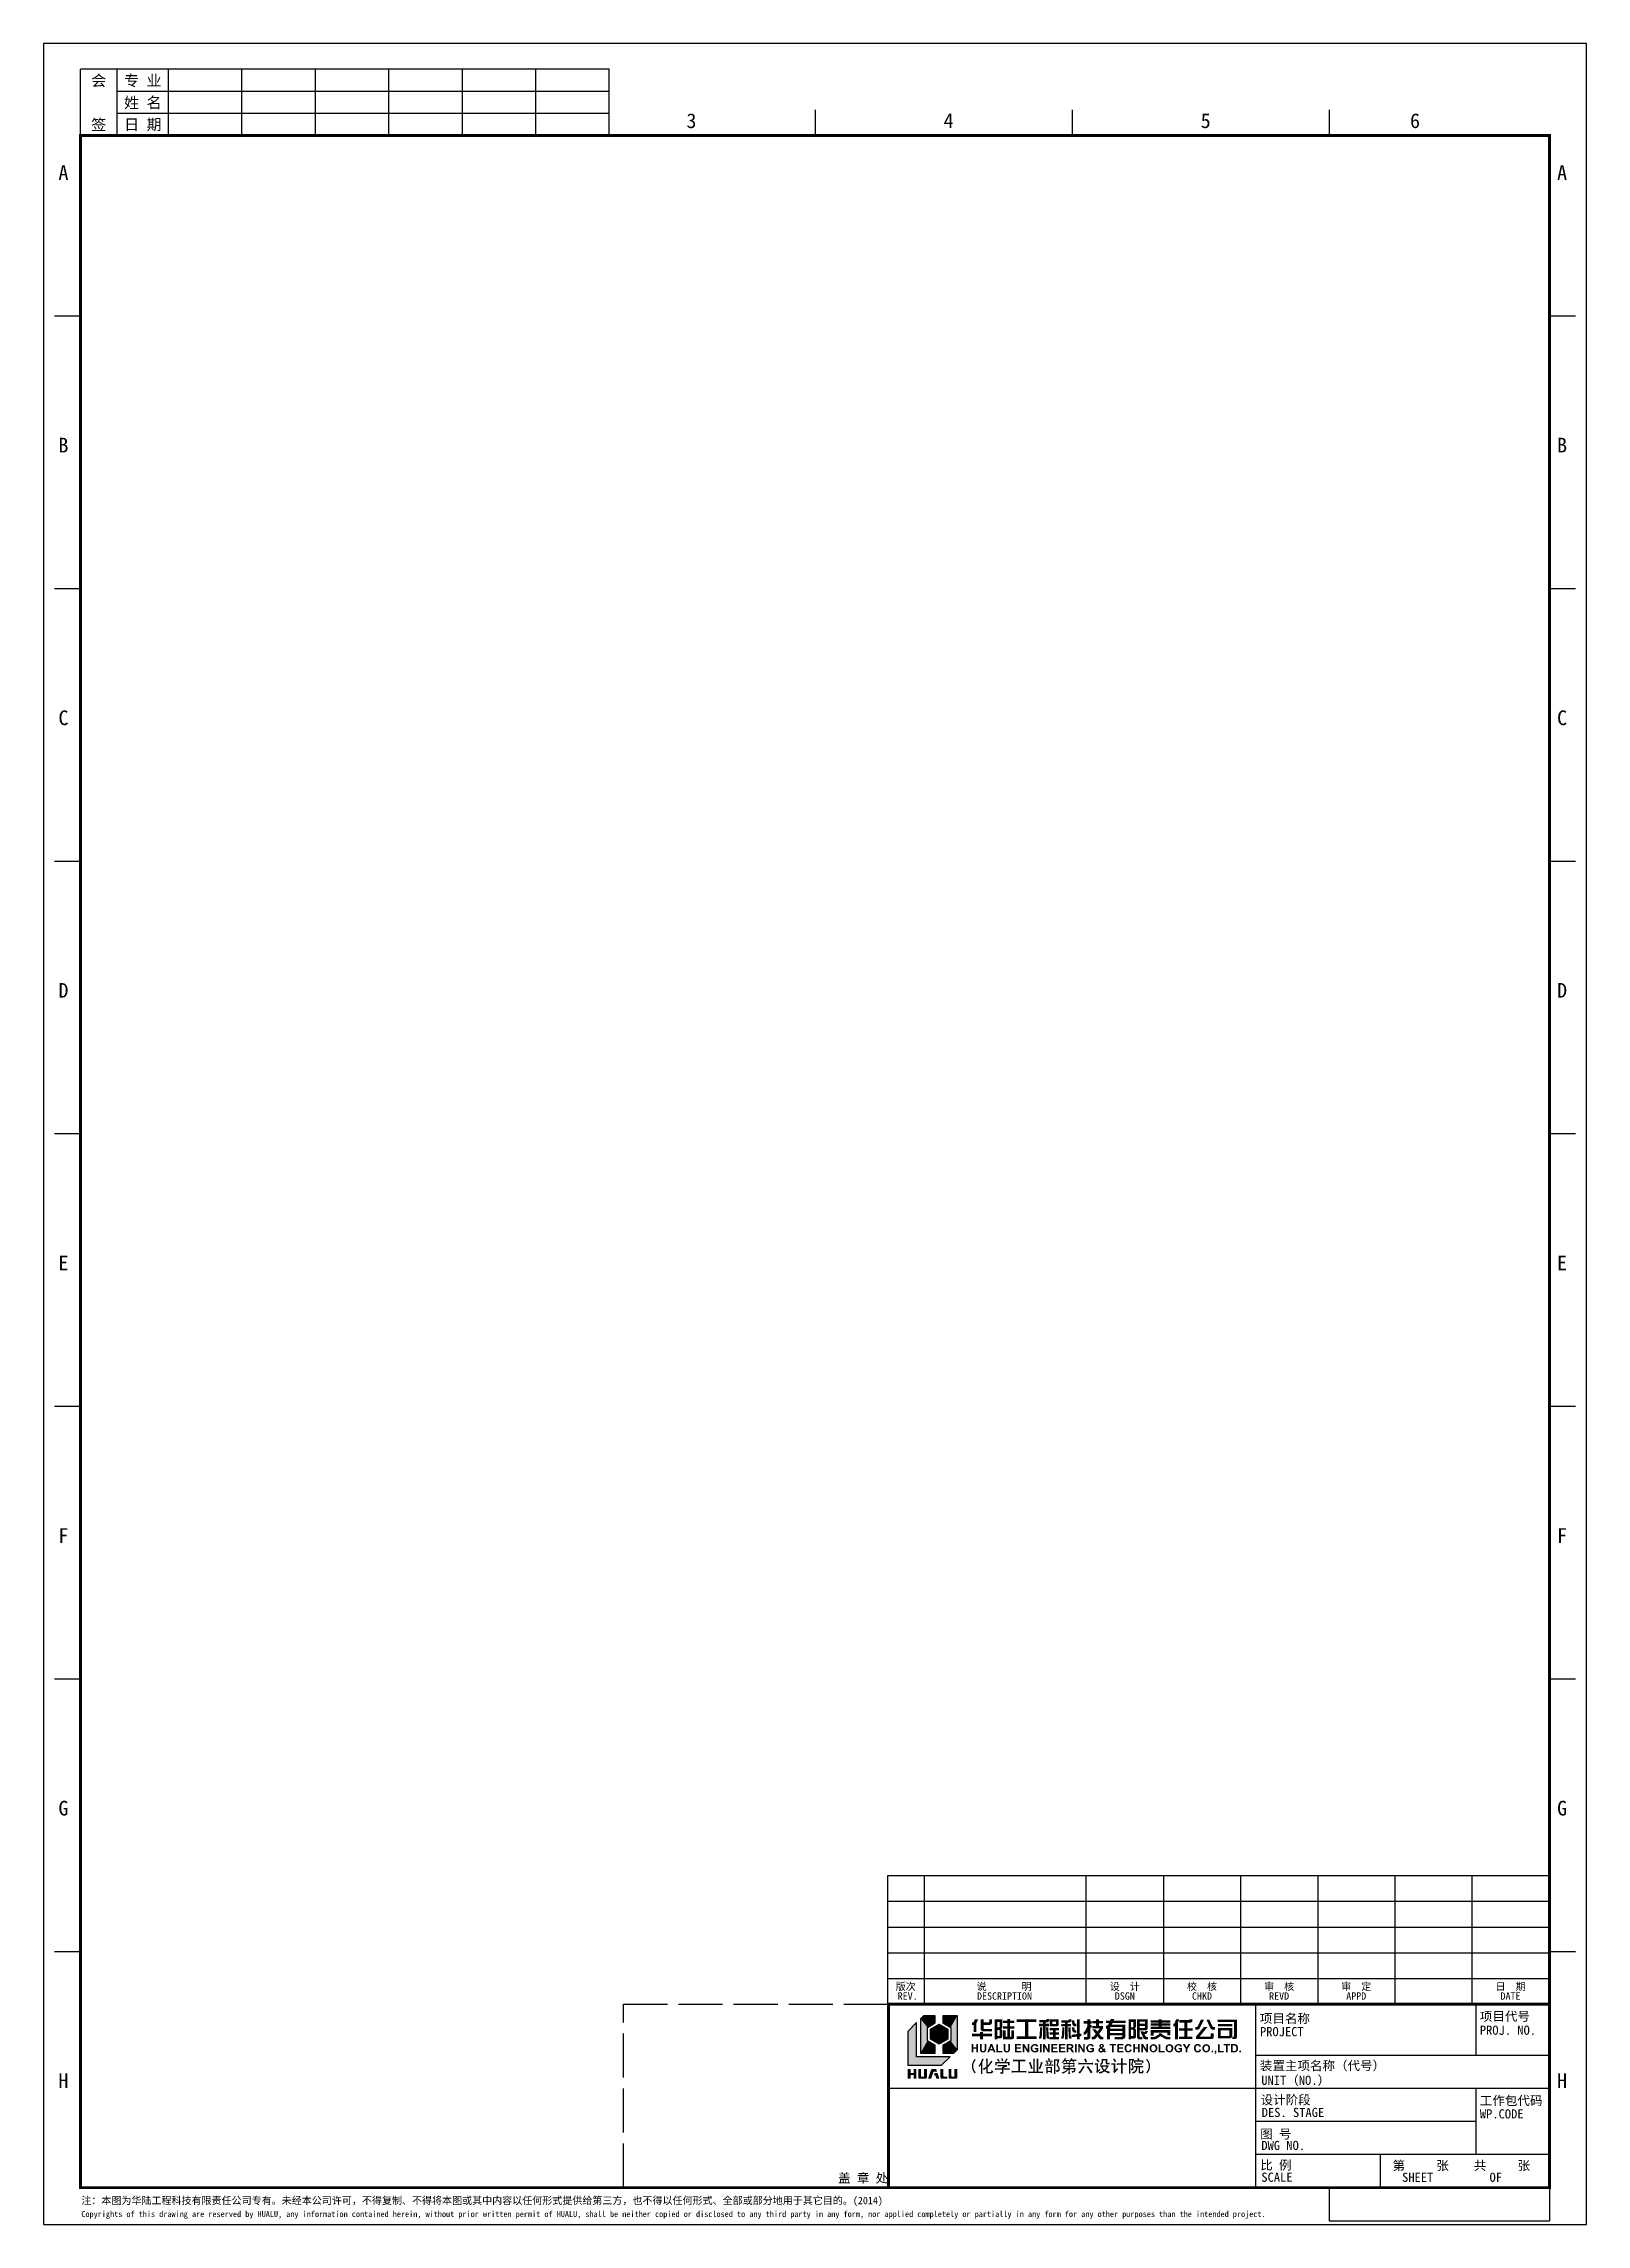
# Model space of a CAD drawing. Extents: x 0 to 420, y 0 to 594.
import ezdxf
from ezdxf.enums import TextEntityAlignment as Align

# ---------------------------------------------------------------- set-up
doc = ezdxf.new("R2010")
doc.units = 0
doc.header["$MEASUREMENT"] = 0
doc.linetypes.add('ACAD_ISO02W100', pattern=[15, 12, -3])
doc.layers.get('0').update_dxf_attribs({"linetype": 'CONTINUOUS'})
doc.layers.add('水印', color=254, linetype='ACAD_ISO02W100')
doc.styles.add('HUALUC', font='SimSun.ttf')

msp = doc.modelspace()

# ---------------------------------------------------------------- texts
at = {"style": 'HUALUC'}
for s, p in [('会', (14.99999999999999, 584)), ('专 业', (26.99999999999999, 584)), ('姓 名', (26.99999999999999, 578)), ('签', (14.99999999999999, 572)), ('日 期', (26.99999999999999, 572))]:
    msp.add_text(s, height=3, dxfattribs=at).set_placement(p, align=Align.MIDDLE)
for s, height, p in [('3', 4, (175, 571)), ('4', 4, (245, 571)), ('5', 4, (315, 571)), ('6', 4, (372, 571)), ('A', 4, (4.027585555977794, 556.8786289481254)), ('A', 4, (412.0275855559777, 556.8786289481254)), ('B', 4, (4.027585555977794, 482.6286289481254)), ('B', 4, (412.0275855559777, 482.6286289481254)), ('C', 4, (4.027585555977794, 408.3786289481254)), ('C', 4, (412.0275855559777, 408.3786289481254)), ('D', 4, (4.027585555977794, 334.1286289481254)), ('D', 4, (412.0275855559777, 334.1286289481254)), ('E', 4, (4.027585555977794, 259.8786289481254)), ('E', 4, (412.0275855559777, 259.8786289481254)), ('F', 4, (4.027585555977794, 185.6286289481254)), ('F', 4, (412.0275855559777, 185.6286289481254)), ('G', 4, (4.027585555977794, 111.3786289481254)), ('G', 4, (412.0275855559777, 111.3786289481254)), ('H', 4, (4.027585555977794, 37.12862894812542)), ('H', 4, (412.0275855559777, 37.12862894812542)), ('注：本图为华陆工程科技有限责任公司专有。未经本公司许可，不得复制、不得将本图或其中内容以任何形式提供给第三方，也不得以任何形式、全部或部分地用于其它目的。(2014)', 2, (10.26010000000002, 5.5)), ('Copyrights of this drawing are reserved by HUALU, any information contained herein, without prior written permit of HUALU, shall be neither copied or disclosed to any third party in any form, nor applied completely or partially in any form for any other purposes than the intended project.', 1.64, (10.26010000000002, 2))]:
    msp.add_text(s, height=height, dxfattribs=at).set_placement(p)
at = {"color": 7, "style": 'HUALUC'}
for s, height, p in [('版次', 2, (231.9823576246019, 63.80000000000003)), ('说       明', 2, (253.9929674217549, 63.80000000000003)), ('REV.', 2, (232.5149741398565, 61.20000000000003)), ('DESCRIPTION', 2, (254.1044616751926, 61.20000000000003)), ('项目名称', 2.5, (331.1096757491546, 54.83268175600142)), ('PROJECT', 2.5, (331.1375972101573, 51.254141711782)), ('项目代号', 2.5, (391, 55.43265024341218)), ('PROJ. NO.', 2.5, (391, 51.64727257323537)), ('装置主项名称（代号）', 2.5, (331.1096757491546, 41.99995024341219)), ('UNIT（NO.）', 2.5, (331.5, 38)), ('设计阶段', 2.5, (331.3063063604616, 32.67042097482265)), ('DES. STAGE', 2.5, (331.6143358129716, 29.23939560154172)), ('WP.CODE', 2.5, (391, 28.85440102494497)), ('工作包代码', 2.5, (391, 32.4818572842828)), ('图 号', 2.5, (331.1976557274008, 23.37999975509065)), ('DWG NO.', 2.5, (331.514224063855, 20.24259823538831)), ('比 例', 2.5, (331.2116024135287, 14.91106578650082)), ('SCALE', 2.5, (331.514224063855, 11.60218853467602)), ('第     张    共     张', 2.5, (367.2414062340368, 14.78274918279831)), ('SHEET         OF', 2.5, (369.8304790018254, 11.58287762485774))]:
    msp.add_text(s, height=height, dxfattribs=at).set_placement(p)
for s, p in [('设  计', (294.3522952899443, 63.8)), ('校  核', (315.3522952899445, 63.8)), ('审  核', (336.3522952899445, 63.8)), ('审  定', (357.3522952899441, 63.8)), ('日  期', (399.3522952899436, 63.8)), ('DSGN', (294.3522952899443, 61.2)), ('CHKD', (315.3522952899445, 61.2)), ('REVD', (336.3522952899445, 61.2)), ('APPD', (357.3522952899441, 61.2)), ('DATE', (399.3522952899436, 61.2))]:
    msp.add_text(s, height=2, dxfattribs=at).set_placement(p, align=Align.CENTER)
at = {"layer": '水印', "insert": (229.9261476449722, 12.5), "char_height": 2.5, "width": 72, "attachment_point": 6, "style": 'HUALUC'}
msp.add_mtext('盖 章 处 ', dxfattribs=at)

# ---------------------------------------------------------------- blocks, each defined once
blk = doc.blocks.new('HLYBA0')
at = {"linetype": 'Continuous'}
h = blk.add_hatch(color=7, dxfattribs=at)
h.paths.add_polyline_path([(24.93222823750966, -8.048840967525315), (24.93222823750966, -7.598507990234609), (25.77402860716961, -7.598507990234623), (25.77402860716961, -8.048840967525294), (28.18505585249136, -8.048840967525301), (28.18505585249136, -8.76686690288225), (25.77402860716961, -8.766866902882242), (25.77402860716961, -9.620977564131195), (24.93222823750943, -9.620977564131202), (24.93222823750966, -8.766866902882235), (22.72890923726197, -8.766866902882228), (22.72890923726186, -8.048840967525308)])
edge = h.paths.add_edge_path()
edge.add_arc((27.5997300054953, -5.05576720475937), 0.5952541142342487, 274.1606651828134, 349.5207869284181)
edge.add_line((28.18505585133585, -5.164031301780739), (28.18505585133585, -4.116708887441092))
edge.add_line((28.18505585133607, -4.116708887441092), (27.41686677807706, -4.116708887441092))
edge.add_line((27.41686677807684, -4.116708887441092), (27.41686677807684, -4.740578300354358))
edge.add_arc((27.24780820658975, -4.777051221204061), 0.1729481845772385, -101.30025479992082, 12.174472329931575, ccw=False)
edge.add_line((27.21391892246061, -4.94664659546217), (25.94055331837671, -4.946646595462177))
edge.add_line((25.94055331837671, -4.946646595462184), (25.94055331837671, -4.116708887442769))
edge.add_line((25.94055331837671, -4.116708887442769), (25.13948884236629, -4.116708887442769))
edge.add_line((25.13948884236629, -4.116708887442769), (25.13948884236629, -6.903086195200174))
edge.add_arc((25.75792325963607, -6.836191360411846), 0.6220418373272385, 186.1735688828309, 271.7387110288935)
edge.add_line((25.77679698857196, -7.457946802480109), (28.18505584919353, -7.457946802480109))
edge.add_line((28.18505584919353, -7.457946802480109), (28.18505584919376, -6.758430460081279))
edge.add_line((28.18505584919376, -6.758430460081271), (26.14756750664787, -6.758430460081271))
edge.add_arc((26.11503707160318, -6.586871500716832), 0.1746158805561691, 177.7709517019782, 280.7367665130137, ccw=False)
edge.add_line((25.94055331837671, -6.580079917515036), (25.94055331837694, -5.649452539773392))
edge.add_line((25.94055331837694, -5.649452539773392), (27.64291777577864, -5.649452539773392))
edge = h.paths.add_edge_path()
edge.add_line((23.93531815699214, -7.556429163319933), (23.93531815699203, -5.201825655697412))
edge.add_line((23.93531815699191, -5.201825655697633), (24.44842124943534, -4.116708887459531))
edge.add_line((24.44842124943546, -4.116708887459538), (23.5454722460745, -4.116708887459531))
edge.add_line((23.5454722460745, -4.116708887459531), (23.21797953498844, -4.806747697469746))
edge.add_arc((22.95252021297404, -4.659991501286413), 0.303324962313605, 275.65172061122024, 331.0644825458471, ccw=False)
edge.add_line((22.9823920333979, -4.961841972724038), (22.71973247155154, -4.961841972724038))
edge.add_line((22.71973247155177, -4.961841972724038), (22.71973247155177, -5.652291927040039))
edge.add_line((22.71973247155177, -5.652291927040039), (23.16737956653947, -5.652291927040046))
edge.add_line((23.16737956653958, -5.652291927040032), (23.16737956653958, -7.556429163319926))
edge.add_line((23.16737956653935, -7.556429163319933), (23.93531815699214, -7.556429163319926))
h = blk.add_hatch(color=7, dxfattribs=at)
edge = h.paths.add_edge_path()
edge.add_line((33.06038035514098, -6.011151393647054), (33.06038035514075, -5.171365444484501))
edge.add_line((33.06038035514075, -5.171365444484508), (34.2665654607074, -5.171365444484501))
edge.add_line((34.26656546070762, -5.171365444484493), (34.26656546070762, -4.476617151201872))
edge.add_line((34.2665654607074, -4.476617151201864), (33.06038035514075, -4.476617151201864))
edge.add_line((33.06038035514075, -4.476617151201864), (33.06038035514075, -4.092535969892779))
edge.add_line((33.06038035514075, -4.092535969892772), (32.33944471394602, -4.092535969892779))
edge.add_line((32.3394447139458, -4.092535969892786), (32.33944471394602, -4.47661715120185))
edge.add_line((32.3394447139458, -4.476617151201857), (31.22144609015663, -4.476617151201857))
edge.add_line((31.22144609015686, -4.476617151201843), (31.22144609015663, -5.171365444484501))
edge.add_line((31.22144609015663, -5.171365444484501), (32.3394447139458, -5.171365444484501))
edge.add_line((32.33944471394602, -5.171365444484501), (32.33944471394602, -6.011151393647062))
edge.add_line((32.33944471394602, -6.011151393647054), (31.17735285603476, -6.011151393647054))
edge.add_line((31.17735285603453, -6.011151393647054), (31.17735285603453, -6.722014978732496))
edge.add_line((31.17735285603453, -6.722014978732503), (32.3394447139458, -6.72201497873251))
edge.add_line((32.3394447139458, -6.72201497873251), (32.3394447139458, -8.88415044776945))
edge.add_line((32.3394447139458, -8.884150447769443), (31.88888793332922, -8.884150447769443))
edge.add_line((31.88888793332922, -8.884150447769443), (31.88888793332922, -7.133850305810775))
edge.add_line((31.88888793332922, -7.133850305810782), (31.18832020983291, -7.133850305810789))
edge.add_line((31.18832020983314, -7.133850305810782), (31.18832020983291, -9.578003440676682))
edge.add_line((31.18832020983291, -9.578003440676682), (33.62803163810167, -9.578003440676682))
edge.add_arc((33.63039928578405, -9.016633967444037), 0.5613744661391764, 269.7583491413719, 364.8133406618306)
edge.add_line((34.18979397999783, -8.969529112933401), (34.18979397999783, -7.133850305946034))
edge.add_line((34.18979397999783, -7.133850305946034), (33.48721187453748, -7.133850305946027))
edge.add_line((33.48721187453748, -7.133850305946034), (33.48721187453748, -8.705349239762555))
edge.add_arc((33.31259278553921, -8.707335046269947), 0.174630380146346, -91.92975922296779, 0.6515520608459155, ccw=False)
edge.add_line((33.30671223239028, -8.881866386620956), (33.06038035514075, -8.881866386620963))
edge.add_line((33.06038035514098, -8.881866386620963), (33.06038035514075, -6.72201497873251))
edge.add_line((33.06038035514098, -6.722014978732503), (34.25537427361178, -6.722014978732503))
edge.add_line((34.25537427361178, -6.722014978732503), (34.25537427361178, -6.011151393647069))
edge.add_line((34.25537427361178, -6.011151393647054), (33.06038035514075, -6.011151393647054))
edge = h.paths.add_edge_path()
edge.add_arc((30.40931634906883, -8.769156716347894), 0.5804836474925398, 265.5785687629154, 359.6429218461306)
edge.add_line((30.98978872355156, -8.772774377005902), (30.98978872355156, -7.23701109463191))
edge.add_arc((30.51527712132565, -7.218739360655945), 0.4748632612759991, 357.7948352123997, 436.6539677714372)
edge.add_arc((30.51999357711202, -6.316950733692018), 0.4520875199434312, 283.4164971948047, 353.7812052295543)
edge.add_line((30.96942078053485, -6.365923323087898), (30.96942078053485, -4.148044184071559))
edge.add_line((30.96942078053485, -4.148044184071566), (28.89994826161387, -4.148044184071559))
edge.add_line((28.89994826161387, -4.148044184071551), (28.89994826161433, -9.599490503684251))
edge.add_line((28.89994826161433, -9.599490503684237), (29.59671096476973, -9.599490503684244))
edge.add_line((29.5967109647695, -9.599490503684244), (29.5967109647695, -9.347912836413535))
edge.add_line((29.5967109647695, -9.347912836413535), (30.36456572345514, -9.347912836413528))
edge = h.paths.add_edge_path(flags=16)
edge.add_arc((30.07816897420889, -8.493391431416924), 0.1958876928264987, 263.6597967307662, 367.3792875275409)
edge.add_line((30.27243425803294, -8.468232184575072), (30.27243425803294, -7.315370225796684))
edge.add_arc((30.01406164686819, -7.293557282500011), 0.2592917482207857, 355.1742836160902, 457.116848267039)
edge.add_line((29.98193714318927, -7.036263234844853), (29.59671095371618, -7.036263234844853))
edge.add_line((29.59671095371618, -7.036263234844853), (29.59671095371596, -8.688081018789))
edge.add_line((29.59671095371596, -8.688081018788992), (30.05653675819485, -8.688081018788992))
edge = h.paths.add_edge_path(flags=16)
edge.add_arc((30.07460511895147, -6.138491521001434), 0.2015271328509853, 260.1342859016388, 370.9931091100915)
edge.add_line((30.27243425404549, -6.100062123619324), (30.27243425404549, -4.848164238246291))
edge.add_line((30.27243425404549, -4.848164238246291), (29.59671096457669, -4.848164238246305))
edge.add_line((29.59671096457669, -4.848164238246305), (29.59671096457669, -6.337038477154906))
edge.add_line((29.59671096457646, -6.337038477154906), (30.04007554499913, -6.337038477154906))
for points in [[(38.0507501720142, -4.881290125438525), (40.30107211720497, -4.881290125438518), (40.30107211720519, -4.149834771828885), (34.91610139223803, -4.149834771828893), (34.91610139223826, -4.881290125438504), (37.17269039570874, -4.881290125438518), (37.17269039570874, -8.795516325591464), (34.90737227288378, -8.795516325591464), (34.90737227288378, -9.531448145253421), (40.34292712099227, -9.531448145253421), (40.34292712099204, -8.795516306378701), (38.05075017201398, -8.795516306378701)], [(23.95859580645151, -13.13500725785577), (24.41139083349572, -13.13500725785577), (24.41139083349572, -10.89587648998007), (23.95859580645151, -10.89587648998007), (23.95859580645151, -11.7768459724016), (23.07225455891592, -11.77684597240161), (23.07225455891569, -10.89587648998007), (22.61945952259327, -10.89587648998006), (22.61945952259327, -13.13500725785577), (23.07225455891557, -13.13500725785577), (23.0722545589158, -12.15555541454064), (23.95859580645163, -12.15555541454064)], [(30.99046019398884, -12.75629783101806), (30.99046019398884, -13.13500727401481), (29.40981830250917, -13.13500727401481), (29.40981830250894, -10.91557296214222), (29.86283716237108, -10.91557296214222), (29.86283716237085, -12.75629783101806)], [(36.10393295656354, -10.8958764903629), (34.44495282399248, -10.89587649036291), (34.44495282399248, -13.13500725780293), (36.14668325459274, -13.13500725780293), (36.14668325459274, -12.75629781564163), (34.8977478599254, -12.75629781564164), (34.89774785992563, -12.14839306102106), (36.01798471430357, -12.14839306102106), (36.01798471430379, -11.76968361888428), (34.89774785992563, -11.76968361888429), (34.89774785992608, -11.27369063792923), (36.10393295656354, -11.27369063792923)], [(37.86139544877778, -13.13500725426768), (38.31284755175307, -13.13500725426768), (38.31284755175329, -10.89587648998971), (37.89496898304901, -10.89587648998972), (37.89496898304787, -12.39587554761063), (36.97065738545643, -10.89587648998972), (36.5332265208915, -10.89587648998972), (36.5332265208915, -13.13500725426767), (36.95065743672194, -13.13500725426767), (36.95065743672194, -11.65956244332713)], [(41.66594810902552, -10.89587648997399), (41.21427218756548, -10.89587648997399), (41.21427218756548, -13.13500725779571), (41.66594810902598, -13.1350072577957)], [(43.87722621732291, -10.89587650388398), (43.45934764861886, -10.89587650388398), (43.45934764861909, -12.39587556150737), (42.53503605102628, -10.89587650388399), (42.09760518646135, -10.89587650388399), (42.09760518646135, -13.13500726816194), (42.51503610229202, -13.13500726816195), (42.51503610229179, -11.65956245722158), (43.4257741143474, -13.13500726816195), (43.87722621732291, -13.13500726816196)], [(45.99228183750006, -10.8958764903629), (44.333301704929, -10.89587649036291), (44.333301704929, -13.13500725780293), (46.03503213552926, -13.13500725780293), (46.03503213552926, -12.75629781564163), (44.78609674086215, -12.75629781564162), (44.78609674086215, -12.14839306102106), (45.90633359524008, -12.14839306102106), (45.90633359524054, -11.76968361888428), (44.78609674086215, -11.76968361888429), (44.7860967408626, -11.27369063792923), (45.99228183750006, -11.27369063792924)], [(48.10736061205512, -10.89587650388398), (46.44838047948406, -10.895876503884), (46.44838047948406, -13.135007271324), (48.15011091008455, -13.13500727132401), (48.15011091008432, -12.75629782916272), (46.90117551541721, -12.7562978291627), (46.90117551541721, -12.14839307454213), (48.02141236979514, -12.14839307454213), (48.02141236979537, -11.76968363240537), (46.90117551541721, -11.76968363240537), (46.90117551541766, -11.27369065145031), (48.10736061205534, -11.27369065145032)], [(51.23415943992745, -10.89587648998972), (50.78248351846742, -10.89587648998972), (50.78248351846719, -13.13500725781144), (51.23415943992768, -13.13500725781144)], [(53.44793910364319, -10.89587648998972), (53.03006053493914, -10.89587648998972), (53.03006053493937, -12.3958755476125), (52.10574893734656, -10.89587648998972), (51.66831807278163, -10.89587648998972), (51.66831807278163, -13.13500725426767), (52.08574898861229, -13.13500725426767), (52.08574898861229, -11.65956244332723), (52.99648700066768, -13.13500725426768), (53.44793910364297, -13.13500725426768)], [(55.48997304718182, -10.96558412745405, 1.561382397111163), (55.48997304718318, -13.08735418860017, 0.1413158890128325), (55.94312400374383, -12.8100113423569), (55.49055278226456, -12.59875263481678, -0.09661217642971856), (55.14589277902269, -12.76719971095577, -0.4444380654830438), (54.34695871039003, -12.30606949551473, -0.2795822995825965), (54.5436662158138, -11.37403363117096, -0.5365785304837702), (55.48086683865472, -11.59151578413507), (55.91328202942032, -11.4989041898696, 0.2449206385694705)], [(69.69395628352186, -8.125290592896185), (70.07996583118438, -8.125290592896192, 0.235581804017158), (70.37445540639442, -7.913476304778079), (70.62768318681924, -7.34245385189849), (69.96094098902813, -7.34245385189849, -0.3423134449228295), (69.72068829026693, -7.565382105214141), (69.52135897981066, -7.565382105214141, -0.2153560991637001), (69.3765688510116, -7.388113855918945), (68.5557787747332, -7.388113855918952), (69.40627473551103, -9.255413488026939, 0.2788828768885159), (69.94717726981276, -9.589642267417062), (70.63833955037126, -9.58964226741707), (70.63833955037148, -8.975002405045629), (70.36935385561242, -8.975002405045629, -0.2703446970908077), (70.01166135511858, -8.755165442005556)], [(83.67659160011294, -11.62499807523919, -0.760011603764237), (84.6737174241332, -11.61162825019787), (85.12570176598251, -11.5024098881574, 0.5935822734324132), (83.3929048738355, -11.23630599197523, 0.2902398017329813), (83.38777088066445, -12.79256943665905, 0.6249844276052438), (85.13375733567159, -12.45395409451329), (84.68211207911145, -12.31550248323372, -0.1666371637992654), (84.47733943422281, -12.68825930187995, -0.4428991088342921), (83.73965191873503, -12.54569375559568, -0.1652233783020682)], [(91.30129342481905, -12.75629783101807), (90.17367039320129, -12.75629783101806), (90.17367039320129, -10.91557296214222), (89.72065153333938, -10.91557296214221), (89.72065153333938, -13.1350072740148), (91.30129342481905, -13.13500727401481)], [(92.99593830692038, -10.89587647755643), (91.22392728243904, -10.89587647755642), (91.22392728243904, -11.27369063791653), (91.88353528475477, -11.27369063791653), (91.88353528475477, -13.13500725780519), (92.33543501864597, -13.13500725780519), (92.33543501864597, -11.27369063791654), (92.99593830692038, -11.27369063791655)], [(10.46488463681135, -17.68437958664379), (9.687801721520714, -17.68437958664376), (9.687801721520827, -19.79798433609351), (9.112044155725698, -19.79798433609355, -0.3811316381050013), (8.870246174333829, -19.58751649328319), (8.870246174333829, -17.68437958664377), (8.08896163913937, -17.68437958664379), (8.08896163913937, -20.01548704418358, 0.4276261920957896), (8.345837566066393, -20.34973227214782), (10.08953714784991, -20.34973227214782, 0.365559569217509), (10.46488463681135, -19.96703930640013)], [(12.99001442732288, -17.68437958664383), (11.8353984841583, -17.68437958664383, 0.3106033813557594), (11.55608153351864, -17.96746066020371), (10.77513970932512, -20.34973227214782), (11.59988476599676, -20.3497322721478), (12.15903789447407, -18.71759999999928, -0.3333644104017255), (12.53777090039432, -18.36286186144071), (13.2180260725421, -18.36286186144072)], [(14.9412618429667, -17.68437958664379), (14.15996923215675, -17.68437958664379), (14.15996923215664, -19.97720430341463, 0.2983446953945595), (14.46799940900439, -20.34973227214782), (16.05840724838743, -20.34973227214782), (16.05840724838743, -19.78502874741955), (15.21831151395861, -19.78502874741957, -0.3878476510531243), (14.94126184296681, -19.53606679508049)], [(17.16032179501053, -17.70031579566474), (16.37896617955357, -17.70031579566474), (16.37896617955357, -20.01813750893519, 0.3859801493518384), (16.72236076296815, -20.34973227214782), (18.38852660339978, -20.34973227214782, 0.3844130114546083), (18.75496322054369, -19.92186292191073), (18.75496322054369, -17.70031579566474), (17.97361188039963, -17.70031579566471), (17.9736118803994, -19.79832139328246), (17.34905439648082, -19.79832139328243, -0.3964546578494246), (17.16032179501053, -19.57644028932769)], [(37.24963165833788, -15.15205250417187, -0.007553238226943208), (36.65135731960959, -15.17400342388301), (34.40133412551677, -15.17400342388301, 0.004201386428199755), (33.9140860258085, -15.15336912076879, -0.1161818053495786), (33.91259110324381, -15.6102437676528, -0.01765227574520601), (34.57171062316547, -15.58294932211059), (35.38859289967581, -15.58294932211059), (35.38859289967559, -18.20115235059483), (34.24976365547423, -18.20115235059484, -0.006388614258458822), (33.56374492657005, -18.16955820569768, -0.08582836807658802), (33.55919685898698, -18.64127461556782, -0.01019256913168202), (34.34266522535745, -18.60906999149678), (36.98849203848681, -18.60906999149678, -0.002384713575723986), (37.56918153059837, -18.64314718287133, -0.09047999418276725), (37.56173860272747, -18.16872915296724, 0.00052946930700302), (37.00739807240143, -18.20115235059484), (35.78229852134245, -18.20115235059483), (35.78229852134245, -15.58294932211059), (36.69581377229974, -15.58294932211059, -0.006453709510612392), (37.24574710572415, -15.60613321617192, -0.08138782027391274)], [(55.49055278226456, -12.5987526348168), (55.94312400374383, -12.81001134235688), (55.94312400374406, -11.93441774976359), (54.97061069058168, -11.93441774976358), (54.97061069058168, -12.3122319080912), (55.49055278226456, -12.31223190809121)], [(70.40173480158091, -14.93673388847674), (70.14348547885379, -15.17779559834666, -0.4080954555292531), (70.16003123313953, -18.59334828440463), (70.43052774903003, -18.86567503192717, 0.4027848200371622)], [(88.38217509080232, -12.70616134104789), (87.95332917504379, -12.70616134104787), (87.95332917504379, -13.13500725783722), (88.38217509080232, -13.13500725783723)], [(89.24389574850284, -12.7061613409162), (88.814602184882, -12.70616134091622), (88.814602184882, -13.13500725620356), (89.02173231576012, -13.13500725620355, -0.3727639654770529), (88.7719828823167, -13.4694151058405), (88.86539065532429, -13.64120268757446, 0.2833387040197172), (89.24389574850284, -13.18420357156504)], [(95.97224444037442, -12.70616134104789), (95.5433985246159, -12.70616134104787), (95.5433985246159, -13.13500725783721), (95.97224444037465, -13.13500725783722)]]:
    blk.add_hatch(color=7, dxfattribs=at).paths.add_polyline_path(points)
h = blk.add_hatch(color=7, dxfattribs=at)
h.paths.add_polyline_path([(43.71505268513715, -5.361167810780742), (42.75484966694808, -5.361167810780749), (42.7548496669483, -4.961866602166801), (43.22981675041251, -4.961866602166793, 0.3827046390557697), (43.75646005501312, -4.474686861969545), (43.75646005501312, -4.05135241161058), (43.0295179087318, -4.051352411610573), (43.0295179087318, -4.183199108027281, -0.4082837263854841), (42.85241690201474, -4.317254785878447), (41.03454188191449, -4.317254785878433), (41.03454188191449, -4.982458368640096), (42.03391402201351, -4.982458368640096), (42.03391402201351, -5.361167812843298), (40.98977717243042, -5.361167812843298), (40.98977717243065, -6.016523157452738), (42.03391402089142, -6.016523157452745), (42.03391402089119, -9.614710505749542), (42.75484966694808, -9.61471050574955), (42.7548496669483, -6.016523157452767), (43.71505268513692, -6.016523157452752)])
h.paths.add_polyline_path([(41.89165698044872, -6.319187393680927), (41.26019975965551, -6.324663455791601), (41.1635116930936, -8.621836570318784, -0.5380464515000761), (40.97231893557455, -8.80538533037759), (40.97127132319633, -9.458442501702145, 0.0708340181110298), (41.47842045436209, -9.416492206037283, 0.2587276943092455), (41.73714354838262, -8.939269561687972)])
h.paths.add_polyline_path([(43.50511248932889, -6.331666712161194), (42.9030208550912, -6.331666712161173), (43.01926607028622, -8.699722646327793, 0.08004483874958555), (43.10361473870739, -9.202897788686428, 0.3282836431167593), (43.74795474659732, -9.450677334461275), (43.74795474659732, -8.820035477479337, -0.3351222209647388), (43.62085626995986, -8.618778025461232)], flags=17)
h.paths.add_polyline_path([(46.39287760579168, -6.476704370840643), (43.85785210783342, -6.47670437084065), (43.8578521078332, -7.107886774182923), (44.77396188747093, -7.107886774182937), (44.77396188747116, -7.722058579585863), (43.88135358085856, -7.722058579585863), (43.88135358085833, -8.350555109380586), (44.77396188747116, -8.3505551093806), (44.77396188747116, -8.937868097637683), (43.82808357655517, -8.937868097637676), (43.82808357655517, -9.563678738766534), (46.40205437256031, -9.563678738766527), (46.40205437256031, -8.93786809763769), (45.49758341633787, -8.937868097637683), (45.49758341633833, -8.350555109380593), (46.40205436773749, -8.350555109380593), (46.40205436773749, -7.722058579585863), (45.49758341633833, -7.722058579585863), (45.49758341633833, -7.107886774182916), (46.39287760579145, -7.107886774182909)])
h.paths.add_polyline_path([(46.36870466265214, -5.562568418081788), (46.36870466265214, -4.164159479481874), (43.86971475643418, -4.164159479481867), (43.86971475643418, -6.063973749824619), (45.75462701478068, -6.063973749824612, 0.3668491150912299)])
h.paths.add_polyline_path([(45.46135439191971, -5.44174428783171), (44.59624599014433, -5.441744287831703), (44.59624599014433, -4.792656000478324), (45.63680166269296, -4.792656000478324), (45.63680166269296, -5.263052955813649, -0.5293496798329825)], flags=16)
h = blk.add_hatch(color=7, dxfattribs=at)
h.paths.add_polyline_path([(49.76973238504206, -4.552929517040603), (49.76973238504206, -4.116708890807743), (49.05826541937131, -4.116708890807736), (49.05826541937131, -4.244762303750001, -0.477314150753781), (48.90899105461563, -4.377239492050293), (47.09568356449404, -4.377239492050293), (47.09568356449404, -5.036176020008561), (48.08923627125796, -5.036176020008561), (48.08923627125796, -5.410408991200839), (47.09568354451199, -5.410408991200839), (47.09568354451199, -6.055916106689729), (48.08923627125796, -6.055916106689743), (48.08923627125819, -9.611129328105065), (48.78935632740922, -9.61112932810505), (48.78935632740922, -6.055916106689736), (49.73210110892273, -6.055916106689729), (49.73210110892251, -5.410408991200818), (48.78935632740922, -5.410408991200825), (48.78935632740922, -5.015584253582951), (49.22018432214759, -5.015584253582972, 0.4105062453138801)])
h.paths.add_polyline_path([(47.91764212816179, -6.36121142039984), (47.32778856274058, -6.36121142039984), (47.24168694701575, -8.459415850295976), (47.22488236391382, -8.705124659709256, -0.5165934940439205), (47.07822530793214, -8.820980996160273), (47.07822530793192, -9.454452843516421), (47.35095294147732, -9.454452843516421, 0.30437993191713), (47.70638107010791, -9.271834148229004, 0.07644151847381948), (47.8150860834121, -8.822804272677573)])
h.paths.add_polyline_path([(49.55080403592729, -6.361211420399847), (48.96095047050585, -6.361211420399847), (49.06350651525554, -8.822804272677907, 0.0764415184737871), (49.17221152855973, -9.27183414822914, 0.3043799319170734), (49.52763965719032, -9.454452843516421), (49.80036729073549, -9.454452843516428), (49.80036729073549, -8.820980996160301, -0.5165934940440045), (49.65371023475382, -8.705124659709256), (49.63690565165143, -8.459415850287478)], flags=17)
h.paths.add_polyline_path([(51.18807328436628, -7.137431484422521), (50.92862949012851, -7.137431484422507, -0.4340724375263396), (50.70584423745936, -6.954905801417944), (50.57440103904628, -6.339873742944874), (49.87528904622377, -6.33987374294486), (50.10625966333441, -7.396982340035088, 0.304838692341254), (50.65663369917252, -7.773582000041415), (51.18807328436628, -7.773582000041415)])
h.paths.add_polyline_path([(51.18449186087378, -5.372801829188091), (50.92791845281477, -5.372801829188091, -0.430234411922625), (50.70186319148434, -5.173795778287818), (50.53823166018196, -4.431264058553111), (49.84188975038251, -4.431264058553197), (50.10054654484884, -5.617604389413664, 0.3251967881212374), (50.63656470780325, -6.012356381849045), (51.184491860874, -6.012356381849045)])
h.paths.add_polyline_path([(52.07508598994832, -4.170426538707375), (51.36599533499634, -4.170426538707375), (51.36599533499611, -8.157504727770103), (49.89603939356039, -8.342913790240374), (49.89603939356039, -9.01733736265971), (51.36599533499589, -8.844030857847777), (51.36599533499611, -9.575317558944207), (52.07508598994855, -9.5753175589442), (52.07508598994832, -8.760429697064232), (52.48983103596379, -8.71153162312411), (52.48983103596379, -8.015752639960176), (52.07508598994832, -8.068065425655533)])
h = blk.add_hatch(color=7, dxfattribs=at)
h.paths.add_polyline_path([(55.36394920761154, -4.624340692860244), (54.96129063609965, -4.624340692860244), (54.96129063609965, -4.129243006312208), (54.17208881793886, -4.129243006312194), (54.17208881793908, -4.624340692860237), (53.15190108903676, -4.624340692860237), (53.15190108903676, -5.291334864089791), (54.17208881793886, -5.291334864089791), (54.17208881793886, -6.032993489118148), (53.47143864144346, -7.391295232789545, -0.2962190740255325), (53.25978120187619, -7.494653864242167), (53.14317197331798, -7.494653864242167), (53.14317197331775, -8.280722162877566), (53.56306766833995, -8.28072216287758, 0.197874131218098), (53.8060536007456, -8.145931620117494), (54.17208881715987, -7.583870144959398), (54.17208881793886, -8.710216307068308, -0.4758816537854263), (53.91797334927992, -8.977261041978167), (53.25015962625912, -8.97726104197816), (53.25015962625912, -9.641569330556038), (54.28366147341148, -9.641569330556038, 0.3831685732258805), (54.96129063609987, -9.04777351909447), (54.96129063609987, -6.451636130045351), (55.29031126057657, -6.451636130045337), (55.29031126057657, -5.697798427083669), (54.96129063609987, -5.697798427083669), (54.96129063609987, -5.291334864089812), (55.36394920761131, -5.291334864089798)])
h.paths.add_polyline_path([(57.2767452461851, -5.259104254161528), (58.42451239589104, -5.259104254161535), (58.42451239589082, -4.603748926450898), (57.27674524618487, -4.603748926450919), (57.2767452461851, -4.108651244555872), (56.52380283009575, -4.10865124455588), (56.52380283009575, -4.603748926450905), (55.51816363242006, -4.603748926450905), (55.51816363242051, -5.259104254161528), (56.52380283009575, -5.259104254161521), (56.52380283009575, -5.969967859608964), (55.47720391343501, -5.96996785960895), (55.47720391343523, -6.625323192071704), (57.52280424495666, -6.625323192071711), (56.88344715465814, -7.491136725796039), (56.41469696875083, -6.878691461903792), (55.51099229970373, -6.878691461903784), (56.42561704144669, -8.111127516827125), (55.97568169162128, -8.720427266671628, -0.2128434071636737), (55.55273653790732, -8.93336170637322), (55.32298949794358, -8.933361706373212), (55.32298949794335, -9.600385797826341), (56.01851448270372, -9.600385797826348, 0.1883596546547262), (56.5724455436889, -9.226219663166205), (56.90662113494932, -8.759269602145942), (57.36576197271597, -9.37795144719783, 0.241822796169144), (57.90129348073697, -9.600385797841355), (58.48360182309989, -9.600385797841362), (58.48360182309989, -8.931181375903662), (58.20725592521376, -8.931181375903662, -0.1849523281092346), (57.84259528808025, -8.744311123045335), (57.36442992488628, -8.119564465124412), (58.42451239430488, -6.638290587775863), (58.42451239430511, -5.969967859608957), (57.2767452461851, -5.969967859608971)])
h = blk.add_hatch(color=7, dxfattribs=at)
h.paths.add_polyline_path([(64.49751670491241, -5.614536066396639), (60.80024298509579, -5.614536066396639), (61.0125276498602, -5.119438381007051), (64.55727759204615, -5.119438381007058), (64.55727759204615, -4.493627741409227), (61.28085853839571, -4.493627741409199), (61.47433316468118, -4.042399482589104), (60.54177392389738, -4.042399482589119), (60.3293932232782, -4.493627741409185), (59.18394569080965, -4.493627741409213), (59.18394569080988, -5.119438381007051), (60.03484140943533, -5.119438381007058), (59.86207274095977, -5.486506128818775, -0.1828574039153978), (59.44894062781327, -5.901925501013253), (59.18394569130828, -5.901925501013253), (59.18394569130783, -6.670983224078157), (59.5181142467211, -6.670983224078149), (59.51811424672132, -9.56457403026321), (60.35745254923381, -9.564574030263216), (60.35745254923404, -8.511708063368125), (63.64631575428962, -8.511708063368104), (63.64631575428962, -8.713655169237313, -0.4146004716608159), (63.37376439995614, -8.917502631467897), (61.60616410937791, -8.917502631467897), (61.60616410937791, -9.56457403026306), (63.79094956848189, -9.56457403026306, 0.4096560207754638), (64.49751670491241, -8.776520169549386)])
h.paths.add_polyline_path([(63.64631575428984, -6.240346704845933), (63.64631575428984, -6.735444391590406), (60.35745254923381, -6.735444391590413), (60.35745254923359, -6.406941619229585), (60.46203861164872, -6.24034670484594)], flags=16)
h.paths.add_polyline_path([(63.64631575428984, -7.36125503112757), (63.64631575429007, -7.885897420354191), (60.35745254923381, -7.885897420354191), (60.35745254923381, -7.36125503112757)], flags=16)
h = blk.add_hatch(color=7, dxfattribs=at)
h.paths.add_polyline_path([(67.06997215041292, -6.604094831910274, 0.2784989116972306), (67.39782221381529, -6.115521190003598), (67.39782221381529, -4.181170066060716), (65.36326618839371, -4.18117006606073), (65.36326618839371, -9.63798815379792), (66.05689535939382, -9.637988153797927), (66.05689535939382, -9.394468134040686), (66.82298062166683, -9.394468134040693, 0.4242144691256127), (67.39729472107433, -8.84020622463683), (67.39729472107433, -7.107961608812012, 0.289326294426626)])
h.paths.add_polyline_path([(66.69479246938522, -7.216939385314788), (66.69479246938522, -8.466212199489696, -0.4593191250335874), (66.51529207068029, -8.69792925600899), (66.05689537789499, -8.697929256008976), (66.05689537789499, -7.004032652739973), (66.54161272432839, -7.00403265273998, -0.4393497676245808)], flags=16)
h.paths.add_polyline_path([(66.53745438553824, -6.30749376903357), (66.0568953707932, -6.30749376903357), (66.0568953707932, -4.869651300771096), (66.6947924693743, -4.869651300771096), (66.6947924693743, -6.105283262491376, -0.3778807947208173)], flags=16)
h.paths.add_polyline_path([(70.55619630848764, -6.561161987597124), (70.55619630848764, -4.156997125966349), (67.67670637167248, -4.156997125966363), (67.67670637167271, -9.027832337466734, 0.4005767076699494), (68.22006034948436, -9.589642267608198), (69.10581972167574, -9.589642267608191), (69.10581972167574, -8.979946910184424), (68.62585857077283, -8.979946910184424, -0.5022218737683855), (68.39115113484536, -8.737280929073592), (68.39115113484513, -7.141012656590782), (70.04648940225911, -7.141012656590775, 0.4400488264199077)])
h.paths.add_polyline_path([(68.391151134844, -6.507144373280589), (68.39115113484422, -5.984292566139281), (69.8325747798624, -5.984292566139288), (69.8325747798624, -6.284808680529132, -0.4901518517388841), (69.56674187309568, -6.507144373280767)], flags=16)
h.paths.add_polyline_path([(68.39115113485286, -5.350424280364813), (68.39115113485241, -4.800713648301191), (69.83257477986353, -4.800713648301176), (69.83257477986353, -5.350424280363953)], flags=16)
h = blk.add_hatch(color=7, dxfattribs=at)
h.paths.add_polyline_path([(76.75454182099816, -6.16961846391235), (74.42073367726334, -6.169618463912357), (74.42073367726312, -5.889391382703295), (76.75454180101565, -5.889391382703288), (76.75454180101542, -5.249256037100068), (74.42073367726334, -5.249256037100075), (74.42073367726334, -5.01558425382899), (76.76349474751783, -5.015584253828983), (76.76349474751783, -4.379925378713416), (74.42073367726312, -4.379925378713423), (74.42073367726334, -4.149834772450589), (73.58743860359164, -4.149834772450603), (73.58743860359164, -4.379925381262254), (71.387476963479, -4.379925381262268), (71.387476963479, -5.01558425334597), (73.58743860359186, -5.01558425334597), (73.58743860359164, -5.249256037194861), (71.39687755238538, -5.249256037194861), (71.39687755238538, -5.889391382511363), (73.58743860359186, -5.88939138251137), (73.58743860359186, -6.169618463931407), (71.39687755234331, -6.1696184639314), (71.39687755234331, -6.799905573231818), (76.75454182099816, -6.799905573231818)])
h.paths.add_polyline_path([(76.71940150868772, -7.085504439657903), (71.39687755220598, -7.085504439657903), (71.3968775522062, -8.564530421500535), (72.17287378770652, -8.564530421500528), (72.1728737877063, -7.755184473578304), (75.95414878663314, -7.755184473578311), (75.95414878663314, -8.508126886825835), (76.71940150868772, -8.508126886825849)])
h.paths.add_polyline_path([(74.59643568206184, -8.31810271680834, -0.253584183517334), (74.40887102925308, -8.125061635174376), (74.40887102925308, -7.927080941250495), (73.63175566726068, -7.927080941250509), (73.63175566726068, -8.112578561146712, -0.2715248191212625), (73.47986784344016, -8.341252138161558), (72.56325979644589, -8.894719089261713, -0.1608359133297099), (72.2148159126059, -8.977261049159765), (71.39687755220598, -8.977261049159765), (71.39687755220598, -9.558306970967266), (72.55579208812401, -9.558306970967251, 0.1132818438483288), (72.92397378770806, -9.465537826129967), (73.8811809523495, -8.84757060407425, -0.3661775551905938), (74.22562966139412, -8.84641677298432), (75.42633566267045, -9.483304519314636, 0.0878891140984327), (75.66142873769127, -9.55830697093694), (76.75454180562019, -9.55830697093694), (76.75454180562019, -8.92085751027821), (75.91709643662625, -8.920857510278225, -0.1406982964567522), (75.57151130558623, -8.81310209137036)])
h = blk.add_hatch(color=7, dxfattribs=at)
h.dxf.hatch_style = 1
h.paths.add_polyline_path([(82.76263728678214, -4.577882150281802), (82.76263728678214, -4.148044182470571), (81.93148137934213, -4.148044182470564), (81.9314813793419, -4.244725511822509, -0.2793670838258333), (81.74609980263563, -4.336055963856737), (79.19265170039921, -4.336055963856737), (79.19265170039898, -5.035280725662048), (80.5689426997858, -5.035280725662034), (80.56894269978602, -6.56265261255173), (79.08364963939289, -6.562652612551737), (79.08364963939334, -7.239495016352734), (80.5689426997858, -7.239495016352748), (80.56894269978602, -8.836699850076513), (79.09506464039805, -8.836699850076528), (79.09506464039805, -9.52233693330325), (82.76599464053061, -9.52233693330325), (82.76599464053038, -8.836699850076535), (81.38366041218728, -8.83669985007652), (81.38366041218728, -7.239495016352741), (82.85753847185197, -7.239495016352741), (82.8575384718522, -6.56265261255173), (81.38366041218728, -6.562652612551737), (81.38366041218728, -5.03528070843015), (82.12543815339018, -5.03528070843015, 0.3654028334443554)])
h.paths.add_polyline_path([(78.84556223710342, -4.991501900310581), (79.15683993715993, -4.125661829335499), (78.30325277305678, -4.125661829335499), (77.90437891195074, -5.167667522427678, -0.3184947881297489), (77.72250606283387, -5.319984279624009), (77.55941128187987, -5.319984279624009), (77.55941128187987, -6.011151392320173), (77.97415630720798, -6.011151392320201), (77.97415630720775, -9.634406976134997), (78.78283079154471, -9.634406976134969), (78.78283079154494, -5.264404039051222, -0.1431825328977643)])
h = blk.add_hatch(color=7, dxfattribs=at)
h.paths.add_polyline_path([(88.52631746248494, -7.944091562239642), (87.69324621235864, -7.944091562239635), (87.69324621235864, -8.681180704488213, -0.4223662820415902), (87.48818387448136, -8.84258753792679), (84.72744448879439, -8.84258753792681), (86.80981467099878, -6.27705376659199), (85.84267312277825, -6.277053766591997), (83.72216883504552, -8.840281030988116), (83.72216883504552, -9.53316747517652), (87.90453236998815, -9.533167475176526, 0.4130839054581261), (88.52631746248494, -8.96448511978133)])
h.paths.add_polyline_path([(88.89979911408727, -6.277053765637447), (88.59064308464735, -6.27705376563744, -0.1818110910293123), (88.22758139375901, -6.083258377136637), (87.33661068319225, -4.208028888554132), (86.56068260652319, -4.208028888554132), (87.60533006758033, -6.495498989298234, 0.2920679313303871), (88.31936851745832, -6.974487933966337), (88.8997991140875, -6.97448793396633)])
h.paths.add_polyline_path([(85.90261433019145, -4.199075952868142), (85.07205344756198, -4.199075952868142), (84.18108273699522, -6.074305441450633, -0.1818110910293156), (83.81802104610688, -6.26810082995145), (83.50886501666696, -6.268100829951464), (83.50886501666673, -6.965534998280354), (84.08929561329614, -6.965534998280347, 0.2920679313297126), (84.80333406317322, -6.486546053613893)])
h = blk.add_hatch(color=7, dxfattribs=at)
h.paths.add_polyline_path([(93.6550102199194, -5.445325459530139), (89.70004815445168, -5.445325459530132), (89.70004815445145, -6.076507854138022), (93.6550102199194, -6.076507854138022)], flags=17)
h.paths.add_polyline_path([(94.8721626796771, -4.224144190164651), (89.59932754566057, -4.224144190164672), (89.59932754566057, -4.857117182118564), (94.10534319710769, -4.857117182118543), (94.10534319710769, -8.67333434112691, -0.4857431884313839), (93.9123504302961, -8.861768093729978), (93.64337139544182, -8.861768093729978), (93.64337139544136, -9.546668146576053), (94.29908776793286, -9.546668146576039, 0.4293661298516135), (94.8721626796771, -8.877751288303628)])
h.paths.add_polyline_path([(93.59905433308722, -6.507144358269393), (89.70004814112144, -6.507144358269393), (89.70004814112144, -9.353284601552296), (92.84974044250202, -9.35328460155229, 0.4362183843301829), (93.59905433308745, -8.632748332529829)], flags=17)
h.paths.add_polyline_path([(92.83671132703716, -8.413669521000024, -0.4908155753239514), (92.50583712096363, -8.713149256093146), (90.44940937461001, -8.713149256093146), (90.44940937461001, -7.155337366443845), (92.83671132703739, -7.155337366443831)], flags=16)
h = blk.add_hatch(color=7, dxfattribs=at)
edge = h.paths.add_edge_path()
edge.add_arc((25.76841914922807, -12.29810527564656), 0.895530613979064, 184.8146966807109, 354.5639741121456)
edge.add_line((26.6599221996064, -12.3829427186797), (26.6599221996064, -10.89587648998007))
edge.add_line((26.6599221996064, -10.89587648998006), (26.20735098884779, -10.89587648998007))
edge.add_line((26.20735098884779, -10.89587648998007), (26.20735098884779, -12.31157188872352))
edge.add_arc((25.76821784818094, -12.35100869843111), 0.4409004164114911, -185.1098382611426, 5.1317407402390245, ccw=False)
edge.add_line((25.32906966407586, -12.31173975919107), (25.32906966407586, -10.89587648998007))
edge.add_line((25.32906966407609, -10.89587648998006), (24.87604853802759, -10.89587648998006))
edge.add_line((24.87604853802759, -10.89587648998007), (24.87604853802759, -12.37327024647345))
h = blk.add_hatch(color=7, dxfattribs=at)
h.paths.add_polyline_path([(28.47880630241229, -12.62916603685544), (28.67139782244885, -13.13500726802675), (29.15913594386916, -13.13500726802675), (28.25533644346024, -10.89587648632622), (27.78239729115103, -10.89587648632622), (26.91105221532985, -13.13500724925805), (27.39110614040464, -13.13500724925805), (27.57675729034258, -12.62916603685544)])
h.paths.add_polyline_path([(27.71607779916621, -12.24956130443424), (28.33427745042309, -12.24956130443424), (28.01950596162874, -11.42281463667251)], flags=16)
h = blk.add_hatch(color=7, dxfattribs=at)
edge = h.paths.add_edge_path()
edge.add_line((32.66038852631755, -10.89587648346839), (33.11295973707615, -10.89587648346838))
edge.add_line((33.11295973707615, -10.89587648346839), (33.11295973707615, -12.38294271216802))
edge.add_arc((32.22145668669782, -12.29810526913489), 0.895530613979064, 184.8146966807109, 354.56397411214556, ccw=False)
edge.add_line((31.32908607549734, -12.37327023996178), (31.32908607549734, -10.89587648346839))
edge.add_line((31.32908607549734, -10.89587648346838), (31.78210720154584, -10.89587648346838))
edge.add_line((31.78210720154561, -10.89587648346839), (31.78210720154561, -12.31173975267939))
edge.add_arc((32.22125538565069, -12.35100869191943), 0.4409004164114911, 174.8901617388574, 365.131740740239)
edge.add_line((32.66038852631755, -12.31157188221184), (32.66038852631755, -10.89587648346839))
h = blk.add_hatch(color=7, dxfattribs=at)
edge = h.paths.add_edge_path()
edge.add_arc((40.10061178793012, -12.1630289843072), 0.9586606111516406, 285.3808773381581, 317.5550476018266)
edge.add_line((40.80803245185371, -12.81001134235688), (40.80803245185371, -11.93441774976359))
edge.add_line((40.80803245185393, -11.93441774976359), (39.83551913869178, -11.93441774976358))
edge.add_line((39.83551913869155, -11.93441774976358), (39.83551913869132, -12.31223190809121))
edge.add_line((39.83551913869155, -12.3122319080912), (40.35546123037443, -12.31223190809121))
edge.add_line((40.35546123037443, -12.31223190809121), (40.35546123037443, -12.59875263481685))
edge.add_arc((39.75131504363685, -11.79943594664098), 1.001947994132375, 285.0096477399784, 307.08302134018527, ccw=False)
edge.add_arc((39.81948770670988, -12.175996917422), 0.621386841008641, 192.0828717870419, 287.9316068787238, ccw=False)
edge.add_arc((40.07849389007811, -12.00219667700085), 0.9183575456855706, 136.8424319202946, 199.3226378320234, ccw=False)
edge.add_arc((39.80502083589477, -11.79371012700047), 0.577319606823032, 20.501351475675108, 133.3695585525896, ccw=False)
edge.add_line((40.34577528676459, -11.59151578413507), (40.77819047753019, -11.49890418986959))
edge.add_arc((40.05481077563513, -11.63841278689249), 0.7367094690289869, 10.91585604857311, 65.9639001066397)
edge.add_arc((39.86638409357988, -12.02646915802737), 1.167949810383061, 65.2757188493905, 294.7242811506095)
h = blk.add_hatch(color=7, dxfattribs=at)
h.paths.add_polyline_path([(49.67018887048675, -10.89587648873574), (48.53598809735308, -10.89587648873574), (48.53598809735331, -13.13500725787613), (48.98855928456305, -13.13500725787613), (48.98855928456305, -12.21543961923824, -0.3742226526451655), (49.55593910887615, -12.46253324575868), (50.00565785700496, -13.13500725676798), (50.54738269087329, -13.13500725676799), (50.0803497514994, -12.41064670966302, 0.07823954486568632), (49.80553388311478, -12.15388660759427, 0.9878999879326653)])
h.paths.add_polyline_path([(49.60587383613711, -11.84041185984344), (48.98855928456305, -11.84041185984344), (48.98855928456305, -11.27369063752509), (49.60943411269886, -11.27369063752508, -1.024405967262662)], flags=16)
h = blk.add_hatch(color=7, dxfattribs=at)
h.dxf.hatch_style = 1
h.paths.add_polyline_path([(58.87362825161631, -12.60347833044263, 0.0722637919662703), (59.05022895023944, -12.14733901998247), (58.661100025412, -12.06034623094087), (58.59072638168459, -12.2976650397896), (58.24952216189195, -11.90686536072344, 0.07874127956174012), (58.58845456065069, -11.61576561744436, 0.2770202637291114), (58.6058912582987, -11.13047483629132, 0.4628755550460684), (57.50973690537012, -11.07157026215229, 0.3454535363782729), (57.64571079842744, -11.8281419036477, 0.2700664302284788), (57.1395271320564, -12.49183360552809, 0.3958970549799853), (57.72850619657925, -13.16291882507749, 0.2525600873446485), (58.59078957216229, -12.9306675915339), (58.90630405274283, -13.22939564565836), (59.20217276087669, -12.933762906242)])
h.paths.add_polyline_path([(58.30719288738396, -12.64707090675587, -0.3179775544526197), (57.7390690003308, -12.7848372718063, -0.6674546806636877), (57.8813466446677, -12.12734850540399)], flags=16)
h.paths.add_polyline_path([(58.06576278712669, -11.67060330745542, -0.09829134720980008), (57.8432415302666, -11.36809777929347, -0.9481270837949166), (58.28588714230227, -11.36570087759964, -0.08746533979932336)], flags=16)
h = blk.add_hatch(color=7, dxfattribs=at)
h.dxf.hatch_style = 1
h.paths.add_polyline_path([(61.31474586140666, -11.27369063791655), (61.97524914968108, -11.27369063791653), (61.9752491496813, -10.89587647755643), (60.20323812519996, -10.89587647755642), (60.20323812519996, -11.27369063791654), (60.8628461275157, -11.27369063791653), (60.8628461275157, -13.13500725780519), (61.31474586140689, -13.13500725780519)])
h = blk.add_hatch(color=7, dxfattribs=at)
h.dxf.hatch_style = 1
h.paths.add_polyline_path([(63.84618931829391, -11.76968363240537), (62.72595246391575, -11.76968363240537), (62.7259524639162, -11.27369065145031), (63.93213756055366, -11.27369065145032), (63.93213756055388, -10.89587650388398), (62.2731574279826, -10.89587650388398), (62.27315742798282, -13.13500727132401), (63.97488785858286, -13.13500727132401), (63.97488785858286, -12.75629782916271), (62.72595246391575, -12.75629782916271), (62.72595246391597, -12.14839307454214), (63.84618931829368, -12.14839307454214)])
h = blk.add_hatch(color=7, dxfattribs=at)
h.dxf.hatch_style = 1
h.paths.add_polyline_path([(66.25016881738406, -12.45395409451324), (65.79852356082392, -12.31550248323372, -0.1666371637992654), (65.59375091593529, -12.68825930187995, -0.4428991088342921), (64.85606340044751, -12.54569375559568, -0.1652233783034132), (64.79300308182724, -11.62499807523194, -0.7600116037587827), (65.79012890584568, -11.61162825019785), (66.24211324769499, -11.5024098881574, 0.5935822734324132), (64.50931635554798, -11.23630599197523, 0.2902398017329813), (64.50418236237692, -12.79256943665905, 0.6249844276052502)])
h = blk.add_hatch(color=7, dxfattribs=at)
h.dxf.hatch_style = 1
h.paths.add_polyline_path([(68.41629179612346, -10.89587648998008), (67.96349676907926, -10.89587648998006), (67.96349676907903, -11.7768459724016), (67.07715552154377, -11.7768459724016), (67.07715552154377, -10.89587648998007), (66.6243604852209, -10.89587648998007), (66.6243604852209, -13.13500725785578), (67.07715552154332, -13.13500725785577), (67.07715552154377, -12.15555541454064), (67.96349676907948, -12.15555541454064), (67.96349676907948, -13.13500725785577), (68.41629179612346, -13.13500725785578)])
h = blk.add_hatch(color=7, dxfattribs=at)
h.dxf.hatch_style = 1
h.paths.add_polyline_path([(70.66511622173425, -10.89587648998972), (70.2472376530302, -10.8958764899897), (70.24723765303042, -12.39587554761295), (69.32292605543762, -10.89587648998972), (68.88549519087269, -10.89587648998972), (68.88549519087269, -13.13500725426767), (69.30292610670335, -13.13500725426767), (69.30292610670335, -11.65956244332757), (70.21366411875874, -13.13500725426768), (70.66511622173425, -13.13500725426768)])
h = blk.add_hatch(color=7, dxfattribs=at)
h.dxf.hatch_style = 1
h.paths.add_polyline_path([(71.0915866756377, -12.06538531671819, 1.019326447949648), (73.20053957468554, -12.05769166880292, 1.102282282418037)])
edge = h.paths.add_edge_path(flags=16)
edge.add_ellipse((72.14137044894528, -12.04190856181138), major_axis=(0, 0.7640065480068248), ratio=0.7831019190978233, start_angle=0, end_angle=360)
h = blk.add_hatch(color=7, dxfattribs=at)
h.dxf.hatch_style = 1
h.paths.add_polyline_path([(75.16926589512946, -12.75629783101806), (74.04164286351147, -12.75629783101806), (74.04164286351147, -10.91557296214222), (73.58862400364956, -10.91557296214221), (73.58862400364956, -13.1350072740148), (75.16926589512923, -13.13500727401481)])
h = blk.add_hatch(color=7, dxfattribs=at)
h.dxf.hatch_style = 1
h.paths.add_polyline_path([(77.54514579755232, -12.05769166880282, 1.102282282418036), (75.43619289850449, -12.06538531671806, 1.019326447949664)])
edge = h.paths.add_edge_path(flags=16)
edge.add_ellipse((76.48597667181207, -12.04190856181138), major_axis=(0, 0.7640065480068248), ratio=0.7831019190978233, start_angle=0, end_angle=360)
h = blk.add_hatch(color=7, dxfattribs=at)
h.dxf.hatch_style = 1
h.paths.add_polyline_path([(79.95406517194942, -12.8100113423569), (79.50149395930521, -12.59875262813896, -0.09661217921859516), (79.15683394722919, -12.76719971095554, -0.4444380654835589), (78.35789987859562, -12.30606949551464, -0.2795822995824754), (78.55460738401916, -11.37403363117118, -0.5365785304839434), (79.49180800686031, -11.59151578413507), (79.9242231976259, -11.4989041898696, 0.2449206385686678), (79.50091421538946, -10.96558412745495, 1.561382397112689), (79.50091421538855, -13.08735418860021, 0.1413158890128914)])
h = blk.add_hatch(color=7, dxfattribs=at)
h.dxf.hatch_style = 1
h.paths.add_polyline_path([(82.22120811505806, -10.89587650818103), (81.70110960154784, -10.89587650818103), (81.1931926677471, -11.74512101513356), (80.65935163569975, -10.89587650818103), (80.12611390784241, -10.89587650818104), (80.94698067114041, -12.20558006227314), (80.94698067114064, -13.13500725661571), (81.39977570759766, -13.13500725661571), (81.39977570759766, -12.19584365306235)])
h = blk.add_hatch(color=7, dxfattribs=at)
h.dxf.hatch_style = 1
h.paths.add_polyline_path([(85.45314494374566, -12.06538531671809, 1.019326447949659), (87.56209784279349, -12.05769166880291, 1.10228228241804)])
edge = h.paths.add_edge_path(flags=16)
edge.add_ellipse((86.50292871705324, -12.04190856181138), major_axis=(0, 0.7640065480068248), ratio=0.7831019190978233, start_angle=0, end_angle=360)
h = blk.add_hatch(color=7, dxfattribs=at)
h.paths.add_polyline_path([(94.29291807252844, -10.89587648997733), (93.29286372029287, -10.89587648997733), (93.2928637202931, -13.13500725923242), (94.34261575593086, -13.13500725923242, 0.3713082898597099), (95.1460151467029, -12.31399678587837, 0.08592738040601741), (95.1255773939065, -11.62517704536886, 0.3697456595946938)])
h.paths.add_polyline_path([(94.68564153916668, -11.75045371066145, -0.07460454619264863), (94.67187129925355, -12.36487972346119, -0.4264495215128848), (94.18600478241206, -12.7562978156635), (93.74498728601134, -12.75629781566351), (93.74498728601134, -11.27369063806252), (94.18155005318863, -11.27369063806252, -0.4121144986430772)], flags=16)
h = blk.add_hatch(color=7, dxfattribs=at)
edge = h.paths.add_edge_path()
edge.add_line((6.836320336156177, -18.72983655137952), (6.836320336156177, -17.67809999999999))
edge.add_line((6.836320336156177, -17.67809999999999), (7.617600003869029, -17.67809999999999))
edge.add_line((7.617600003869029, -17.67809999999999), (7.617600003869029, -20.35037213876987))
edge.add_line((7.617600003869029, -20.35037213876987), (6.83662865369638, -20.35037213876983))
edge.add_line((6.83662865369638, -20.35037213876983), (6.83662865369638, -19.29292554807466))
edge.add_line((6.83662865369638, -19.29292554807466), (6.228710447126105, -19.29292554807466))
edge.add_arc((6.247379965269715, -19.5120007934384), 0.2198693112712853, 94.870958056557, 173.5666659323541)
edge.add_line((6.028895193138965, -19.48736507981288), (6.028895193138965, -20.35037213876983))
edge.add_line((6.028895193138965, -20.35037213876983), (5.241620442807744, -20.35037213876987))
edge.add_line((5.241620442807744, -20.35037213876987), (5.241620442807744, -17.68610838181495))
edge.add_line((5.241620442807744, -17.68610838181495), (6.028825322852413, -17.68610838181495))
edge.add_line((6.028825322852413, -17.68610838181495), (6.028825322852413, -18.72983655137952))
edge.add_line((6.028825322852413, -18.72983655137955), (6.836320336156177, -18.7298365513795))
h = blk.add_hatch(color=7, dxfattribs=at)
edge = h.paths.add_edge_path()
edge.add_line((12.76402183146797, -19.44508582550362), (12.351549270124, -19.44508582550362))
edge.add_line((12.351549270124, -19.44508582550362), (12.49990168570025, -18.93396284331396))
edge.add_arc((12.72001643881299, -18.97932936462577), 0.2247412418624082, 90.88827174411091, 168.3541859402982, ccw=False)
edge.add_line((12.71653235499866, -18.75461513064441), (13.34424095376448, -18.75461513064441))
edge.add_line((13.34424095376448, -18.75461513064441), (13.87652178551843, -20.34973227214782))
edge.add_line((13.87652178551843, -20.34973227214782), (13.05190404448922, -20.34973227214782))
edge.add_line((13.05190404448922, -20.34973227214782), (12.76402183146797, -19.44508582550363))
edge = h.paths.add_edge_path()
edge.add_line((13.21802607254222, -18.36286186144071), (12.99001442732299, -17.68437958664379))
edge.add_line((11.55471264119183, -17.97163648128151), (10.7748470378923, -20.3506250695682))
edge.add_arc((12.58486893156544, -18.79269017902345), 0.4324009795735897, 96.25318422102926, 169.9993895585235)
edge.add_line((13.21802607254222, -18.36286186144071), (12.53777090039409, -18.36286186144071))
edge.add_line((10.77513970932523, -20.34973227214782), (11.59988476599676, -20.3497322721478))
edge.add_line((11.59988476599676, -20.34973227214782), (12.15903789447384, -18.71759999999998))
edge.add_arc((11.90160623169743, -18.02904894756429), 0.3509707027538354, 100.8735322091301, 169.8934162057608)
edge.add_line((11.8353984841583, -17.68437958664383), (12.99001442732299, -17.68437958664383))
h = blk.add_hatch(color=7, dxfattribs=at)
edge = h.paths.add_edge_path()
edge.add_arc((25.51823473226432, -16.89401983801932), 2.440870155862709, 135.3221515658221, 224.1227438515912)
edge.add_line((23.76605610293257, -18.59334828440461), (23.49555958704195, -18.86567503192714))
edge.add_arc((25.55293708421004, -16.91617629182269), 2.834316055686553, 135.7024644637031, 223.457775012423, ccw=False)
edge.add_line((23.52435253449107, -14.93673388847676), (23.78260185721808, -15.17779559834666))
h = blk.add_hatch(color=7, dxfattribs=at)
h.paths.add_polyline_path([(26.99789575753653, -15.47750987409504, -0.01378930181551932), (27.02908853746953, -14.88891523340209, -0.06305909139999626), (26.57028227061255, -14.89231915785162, 0.00109389120565188), (26.6041901381368, -15.52696334105504), (26.6041901381368, -17.08828844013453, -0.09503317064442121), (25.63911759995358, -17.62341610604886, -0.1199915018790186), (25.93383820973941, -17.99546706859294, 0.0353424863069556), (26.6041901381368, -17.55229774552689), (26.6041901381368, -18.58050428661202, 0.4384592747612329), (26.96374595995599, -18.90087321738481), (27.9666282813514, -18.90087321738481, 0.2748767983117025), (28.34614975816112, -18.70286523066039), (28.51503342708679, -18.26610316071265, -0.1584560709067637), (28.04538880650534, -17.92958017247659, -0.1228098097137134), (27.98536046303138, -18.38731369767903, -0.2904277613136614), (27.71444525903962, -18.52792738637602), (27.30475956062924, -18.52792738637602, -0.2341479021571672), (27.02915724415539, -18.45097138200263, -0.07914160688490895), (26.99789575753653, -18.15765680483901), (26.99789575753653, -17.2577281051428, 0.04677279512047924), (28.32058609144087, -15.6668646693321, -0.03445474835872361), (27.92297488267718, -15.40454392485353, -0.0598417904829204), (26.99789575753653, -16.76239729274712)])
h.paths.add_polyline_path([(25.55512917124747, -15.76921550071246, -0.03327556248868553), (25.93793739719399, -15.02168507585301, -0.02536258885386983), (25.50918758156354, -14.82260656786168, -0.1133358986679736), (24.52302826870505, -16.80938875570784, -0.08871741672171443), (24.79952180589669, -17.1219737311239, 0.02654176919974387), (25.20260708263118, -16.4335658702268), (25.20260708263118, -18.30848461191579, 0.0002160842259609877), (25.17374187621112, -19.00670410805443, -0.05419648546010378), (25.58615385042208, -19.00705564742715, -0.004545232126001841), (25.55512917124747, -18.40956411723571)])
h = blk.add_hatch(color=7, dxfattribs=at)
edge = h.paths.add_edge_path()
edge.add_line((31.94086568891362, -15.76985805736347), (32.57790935662547, -15.76985805736348))
edge.add_arc((29.67096734307279, 34.70849167606626), 50.56198279024077, 273.2959032015491, 273.7429320397079)
edge.add_arc((37.41439426377065, -16.20786432013507), 4.46671909984881, 174.0603143736183, 185.6139813088966)
edge.add_arc((32.7738375063343, -18.67140962909011), 2.035970196075373, 84.49652479734043, 96.76832890246011)
edge.add_arc((29.43793637161161, -16.267213672329), 3.119480427670694, 352.9584395521095, 362.3607363412114)
edge.add_line((32.55476927144741, -16.13871926341722), (29.45540729984918, -16.13871926341723))
edge.add_arc((33.79930090256539, -16.25352925450812), 4.345410563545634, 178.486013367469, 185.8533054154903)
edge.add_arc((29.23305838109604, -19.61897790743478), 2.932421909516191, 85.237075630643, 93.5713974680514)
edge.add_arc((20.73234517957201, -16.2313383291764), 8.330805993510033, 356.828417705235, 363.3424446040778)
edge.add_arc((30.26838390639637, 0.4601256087771262), 16.25156050440958, 265.6968782919274, 267.0472134034326)
edge.add_line((29.4312166439604, -15.76985805736348), (31.54649698723256, -15.76985805736348))
edge.add_arc((27.49394847619055, -12.97886510173837), 4.920649460457154, 325.4447886479749, 339.1413602674152)
edge.add_arc((33.5001893723213, -12.75121672439112), 2.429394124625378, 234.5774313681299, 244.9119884020646)
edge.add_arc((51.48106246589737, -27.82497241370842), 22.95964007182597, 145.8955183637924, 148.3279352332065)
edge = h.paths.add_edge_path()
edge.add_line((30.89842210919051, -17.88454293285107), (29.55560341653427, -17.88454293285108))
edge.add_arc((13.74377708275529, 270.996134286), 289.313082183353, 273.0227785365816, 273.1329469125804, ccw=False)
edge.add_arc((26.44681129588344, -17.68258936560714), 2.563805562322785, 354.8121578181864, 364.4072623705945)
edge.add_arc((29.73539899997559, -9.111380857601254), 8.406155168924357, 265.0019255568209, 268.7965255616894)
edge.add_line((29.55884412843193, -17.5156817268805), (30.89741238122065, -17.5156817268805))
edge.add_arc((29.52159551552859, -17.48110551084209), 1.376251271620984, 358.5603793757093, 372.7827263951821)
edge.add_arc((30.56462059126125, -15.74868010183327), 1.458916396391782, 281.8310825654836, 306.5412796895625)
edge.add_line((31.43326201675882, -16.92081453335987), (30.2039704632939, -16.92081453335987))
edge.add_arc((24.50739495414314, 76.67260025574762), 93.76661593774931, 273.19538943399954, 273.4830183797714, ccw=False)
edge.add_arc((28.33745261776403, -16.755027077626), 1.409902965996329, 352.1237232392962, 367.3430052837884)
edge.add_arc((40.32003869680193, 162.9558433230299), 179.8423989393249, 266.626027808096, 266.794460911674)
edge.add_line((30.26360615968747, -16.60516753644868), (31.83925115662237, -16.60516753644868))
edge.add_arc((31.58309978951934, -9.233085428859575), 7.376530900355811, 271.990006360773, 275.4734323468222)
edge.add_arc((35.05761827121773, -16.77068525665977), 2.777746174979466, 175.9806421232105, 184.9573364467161)
edge.add_arc((32.62484464007684, -19.35821261010819), 2.371215053023571, 98.11158744952937, 124.1825339650863)
edge.add_line((31.29262199242248, -17.39662049023149), (31.29262199242226, -17.5156817268805))
edge.add_line((31.29262199242203, -17.5156817268805), (32.44510299250601, -17.5156817268805))
edge.add_arc((32.07093364215984, -4.807159653341408), 12.71402910160146, 271.6864378923192, 274.3526570970613)
edge.add_arc((34.02310689414685, -17.69519768206888), 1.009469459189876, 167.9536807276893, 192.5916396502506)
edge.add_arc((246.7128036238403, 4438.52295811433), 4461.557864108542, 267.24669023501673, 267.25491530906845, ccw=False)
edge.add_line((32.39817650009718, -17.88454293285108), (31.29262199242248, -17.88454293285108))
edge.add_line((31.29262199242248, -17.88454293285108), (31.29262199242248, -18.62885627767231))
edge.add_arc((31.04037796677653, -18.6826667511063), 0.2579197850597452, -77.18692296904447, 12.042230710154513, ccw=False)
edge.add_line((31.09757711019506, -18.93416401454559), (30.52504265916878, -19.04573091733084))
edge.add_arc((29.84536157471985, -19.01068749769922), 0.6805838800744192, 357.0485220473578, 402.0555380459453)
edge.add_arc((30.60714704409975, -17.44165450635023), 1.142303534935663, 257.0261305327427, 279.5827377395637)
edge.add_arc((30.69939616816509, -18.38717255261642), 0.2056503517159279, 298.4316054079701, 374.5820728790983)
edge.add_line((30.89842210919051, -18.33539667058787), (30.89842210919051, -17.88454293285108))
edge = h.paths.add_edge_path(flags=17)
edge.add_arc((31.54849118946731, -17.77190994983914), 2.312129017563339, 96.2733912453472, 106.5378604308898)
edge.add_arc((25.96241559835335, -16.85291011641513), 5.095876482996268, 14.75070465743511, 23.18728982871465)
edge.add_arc((30.1919629634815, -11.40865250624886), 3.467756995299858, 277.5344127838421, 284.1961895583167)
edge.add_arc((-52.34056138452354, -45.22248230046462), 88.76959971617688, 19.580100803402672, 20.062504334042387, ccw=False)
edge = h.paths.add_edge_path(flags=17)
edge.add_arc((30.51796720198331, -16.49904182940688), 0.9664824263001404, 100.7310915243037, 126.0154745844157)
edge.add_arc((27.99260046443396, -16.67848234142252), 2.18036937870398, 26.15730500914584, 45.82691704885131)
edge.add_arc((28.88864759176818, -13.46536544582479), 1.763121983580604, 290.7026587982946, 303.5237801355312)
edge.add_arc((19.25847326071994, -23.63706044943584), 13.71733783995775, 36.127887146713476, 39.373214704108705, ccw=False)
h = blk.add_hatch(color=7, dxfattribs=at)
h.paths.add_polyline_path([(42.00452665096191, -15.90698479119262, -0.02011160059465972), (41.51144112970655, -15.74744519126818, -0.07667566576398112), (40.87145538270261, -17.60287993523475, -0.04773891443197009), (41.30896728595917, -17.75247295513665, -0.01279519702707156)], flags=17)
h.paths.add_polyline_path([(40.79511050141059, -15.50310841200542), (40.79510456903199, -15.50321735748656, 0.002504408920646432), (40.82657236921273, -14.86662012215092, -0.06289325440162856), (40.36727115129452, -14.86496004622452, 0.000882893171390004), (40.39172065435241, -15.51944169132241), (40.39172065435241, -18.38680295040835), (39.83119049342122, -18.38680295040835), (39.83119049342122, -15.51944169131946, 0.0008828931713860623), (39.85563999647934, -14.86496004622452, -0.06289325440165994), (39.3963387785609, -14.86662012215092, 0.002503980211565064), (39.42780064636304, -15.50310841200563), (39.42780064636304, -18.38643776219256, -0.0176796887330067), (38.03263096592923, -18.34869903799812, -0.05878008407742265), (38.04129008748055, -18.82162513846038, -0.01178350746367202), (38.93261660332837, -18.78879637520736), (41.29950987949883, -18.78879637520736, -0.005075709612950449), (42.12208084357781, -18.81750671423369, -0.04546149038012984), (42.11774837237908, -18.35124332754403, -0.01659392934854535), (40.79511050141059, -18.3856441259757)])
h.paths.add_polyline_path([(38.68950230627797, -15.75044835169625, -0.05562023784989813), (38.24155474558279, -15.91788308278941, -0.06315848897443957), (38.78337724568792, -17.66981118761806, -0.0424716843838613), (39.25502694993838, -17.53612636672434, 0.000689406073168876)], flags=17)
h = blk.add_hatch(color=7, dxfattribs=at)
h.paths.add_polyline_path([(46.55417179554547, -15.00784918055305, -0.03614595047894496), (46.16166276648391, -15.04103643519514), (45.37037629291785, -15.04103643519514, -0.01514751713863132), (45.02868749568825, -15.01436370898458, 0.01002620312200968), (45.05176573429526, -15.50996605411883), (45.05176573429526, -18.59719061536898, -0.0006923232375470582), (45.02695852988518, -19.03911828637061, -0.07686076592302366), (45.43941251280194, -19.04425109418324, -0.01045511481560173), (45.40806034718275, -18.48163582054222), (45.40806034718275, -15.41174038136786), (46.03256537646416, -15.41174038136786, -0.07958184273613371), (45.73745153878212, -16.64853956537448, -0.02395929906234222), (45.99651414480036, -16.96700642288724, -0.2048961409991265), (46.23549501392154, -17.74374890380574, -0.3026647517851091), (46.09217494380323, -17.96794758321099, -0.1047912845026752), (45.47771179381789, -17.98351657526278, -0.2644897232103506), (45.72832579657234, -18.49300846300651, 0.1520032958450099), (46.4308860768042, -18.25415603770864, 0.1956448362977042), (46.65222012189315, -17.67637008687836, 0.1703222658982293), (46.13905704222111, -16.5902776297963)])
h.paths.add_polyline_path([(43.76849278367013, -14.69921721002184, -0.02448372157502467), (43.35912748194073, -14.83762120760443, -0.118650021022215), (43.61573754399205, -15.39628502160057, -0.0146162720357412), (42.7467559015081, -15.37040539489141, -0.09685906872987685), (42.74838509825372, -15.73790406093268, -0.03632448492212428), (43.47627707336233, -15.70705064210502), (44.08863941840173, -15.70705064210502, -0.1182274995656673), (43.81555132960989, -16.45967172610673), (43.24314683412649, -16.45967172610673, -0.04828647256376362), (43.56166418503767, -16.32248479943579, -0.002959706106534592), (43.28878936300566, -15.77001600623753, -0.02749590058679065), (42.92640483558125, -15.90473372355397, -0.1112157157374993), (43.20429862390847, -16.45726003145534, -0.04433467520647202), (42.59062862505107, -16.43519105490688, -0.0704103888870521), (42.59485607026613, -16.79823625931361, -0.02143462743833059), (42.9899367567948, -16.77092042220661), (44.5127168692245, -16.77092042220661, -0.0105228123128152), (44.88709960570782, -16.79365171830182, -0.05784728282988436), (44.86642748196027, -16.43222013300842, -0.03691077817538994), (44.15925737475459, -16.46554723376335, -0.05369052757000324), (44.50868148070845, -15.89867964496646, -0.052227969882344), (44.165345084112, -15.7034447007935, -0.04399173810125343), (44.75784253289021, -15.73174938086747, -0.08284441092186864), (44.75353007873582, -15.37098228153098, -0.006146462860343787), (43.68342417096574, -15.39787373047279, -0.0469687627097673), (44.03168491107999, -15.29491339966076, 0.003340789241401368)])
h.paths.add_polyline_path([(44.53817792723385, -17.07671537823558, -0.0520772313180939), (44.15733523129916, -17.11444360310061), (43.32894839644109, -17.11444360310061, -0.01057673681617842), (42.9374598027232, -17.09593137919405, -0.02922015880543125), (42.96105188761339, -17.42983743342517), (42.96105188761339, -18.3432103642299, -0.02267875454835696), (42.92507604841467, -18.82287094465741, -0.04515616027724596), (43.32501659758987, -18.82345695782177, -0.05425489143850913), (43.32377059713599, -18.52646886668872), (44.15530114026296, -18.52646886668872, -0.04425340265305686), (44.15366742607421, -18.79394044209403, -0.04344357001316179), (44.538929994196, -18.79537937794629, -0.008917782808499579), (44.51377957136037, -18.32723365151004), (44.51377957136037, -17.43960578083014, -0.01610341963096714)])
h.paths.add_polyline_path([(44.16046154443097, -17.42794290484661), (44.16046154443097, -18.21490649001569), (43.31642294728817, -18.21490649001566), (43.31642294728817, -17.42794290484661)], flags=16)
h = blk.add_hatch(color=7, dxfattribs=at)
h.paths.add_polyline_path([(50.13191215240272, -14.85157929851626, -0.06113253883739655), (49.71568596414727, -14.69323914483108, -0.173546274218201), (48.97095178378231, -15.80971827551393, -0.085576556345943), (49.31759093504434, -16.01077433732488, 0.01819444167409891), (49.72211130363644, -15.4896309614556), (50.08718701926205, -15.4896309614556, -0.03228300940337721), (50.23293455297835, -15.91869871954064, -0.04027383021720269), (50.63155795546231, -15.87189893156469, -0.02795729115334691), (50.41240731438484, -15.48483925815957, -0.02608617147031207), (51.14630115341311, -15.51758510180733, -0.1101909009321348), (51.1543419559373, -15.14528124174106, -0.0075791419615302), (50.7577452512237, -15.17806859870194), (49.89794851849092, -15.17806859870194, 0.0106077709433083)])
h.paths.add_polyline_path([(49.20959310475519, -15.17149978251915, -0.0002007847673800445), (48.79058000647069, -15.19507918800571), (48.14835507063572, -15.19507918800575, 0.0007033954322520683), (48.42481132315288, -14.85372531555632, -0.05808599051061736), (47.99671819633522, -14.70582877709286, -0.1416691376141289), (47.17597072401804, -15.82624969557458, -0.06288159166999409), (47.47827220271893, -16.07427358421111, -0.001959263496941289), (47.95743118940754, -15.5057462714708), (48.22412315848965, -15.5057462714708, -0.03966260395870721), (48.36548337547765, -15.95009635985433, -0.04390667511961124), (48.73484628970891, -15.89792940134821, 0.008900163709159692), (48.55488804485822, -15.50904073956637, -0.0293788958522872), (49.21110961336717, -15.53414629662082, -0.1052872488477032)])
h.paths.add_polyline_path([(50.66002349312771, -16.00859329977305, -0.02851856542817285), (49.94201460135764, -16.04638797587629), (48.05581354569813, -16.04638797587629, -0.008654845993663413), (47.56407055072077, -16.01249906437939, -0.06854213810368723), (47.56315032496559, -16.38805321288203, -0.00510147841377867), (48.0539246556641, -16.35951515686119), (49.0228042892013, -16.3595151568612), (49.02280428920176, -16.75118164101175), (48.04993267428745, -16.75118164101175, -0.01649570805706745), (47.62804405953489, -16.72117473827804, -0.0634525944905099), (47.56863872375334, -17.78277950562787, -0.02552985005883159), (48.74381095407512, -17.75158923762498, -0.1589814448410763), (47.10630027723028, -18.58436462163127, -0.1488201636672643), (47.44099584859305, -18.97607656128874, 0.1044489005417732), (49.0228042892013, -17.87988795908688), (49.0228042892013, -18.48798299352657, -0.02080504661366537), (48.98573589680063, -19.04177433610935, -0.05066320218075072), (49.41176493063631, -19.04163453569641, -0.01554292068630826), (49.37577430138867, -18.51174505175849), (49.37577430138867, -17.75203939284157), (50.52193250137429, -17.75203939284157, -0.1162425718030666), (50.46521865540308, -18.11608851212169, -0.2875517391947871), (50.30154832366588, -18.23962007534929, -0.08691855869657159), (49.84139533586131, -18.19988974333312, -0.1254042267891682), (49.98558695285601, -18.68409950289404), (50.53057985036116, -18.57624228805368, 0.3349038581839551), (50.87697958599142, -18.08001383862285), (50.94466689559295, -17.41198792757042, -0.01792885248783583), (50.50740181207971, -17.44047701489305), (49.3757743013889, -17.44047701489306), (49.37577430138867, -17.06355816175044), (50.14624962729204, -17.06355816175046, -0.007169590547122385), (50.66660175524635, -17.09195324416417, -0.04754281085659043)])
h.paths.add_polyline_path([(49.37577430138845, -16.35951515686119), (50.28539291798006, -16.3595151568612), (50.28539291797961, -16.75118164101175), (49.37577430138913, -16.75118164101175)], flags=16)
h.paths.add_polyline_path([(49.02280428920153, -17.06355816174973), (49.02280428920153, -17.44047701489305), (47.98524851453567, -17.44047701489306), (47.9852485145359, -17.06355816175046)], flags=16)
h = blk.add_hatch(color=7, dxfattribs=at)
h.paths.add_polyline_path([(53.71928802794628, -14.8203192782654, -0.06800658006550445), (53.23397824339736, -14.97673393170642, -0.1008519266778451), (53.5970281224761, -15.90521162581787, -0.04711027401579868), (54.10141758828036, -15.74945271693952, -0.005664678548570999)])
h.paths.add_polyline_path([(55.694537537727, -15.97526495302959, -0.0049675557971995), (55.20186960246315, -16.00183456425509), (52.15897173582152, -16.00183456425509, -0.006286546726217727), (51.71025641933011, -15.97314067578806, -0.04214461073521553), (51.71449232696568, -16.46108967063577, -0.006862609696047349), (52.21970119583557, -16.4300827737903), (55.16362038645889, -16.4300827737903, -0.01712725611737316), (55.69965309952318, -16.46678870595748, -0.06378273255483137)])
h.paths.add_polyline_path([(53.42271599650167, -17.0864069921576, -0.01430596899309172), (52.98259301305893, -16.78380485991723, -0.1262771594097236), (51.69159906073105, -18.62413399687475, -0.08766958846766185), (52.1307416358477, -18.93038882799107, 0.02041813268824379)])
h.paths.add_polyline_path([(54.34730293878783, -16.83573880204636, -0.03535151120940807), (53.93084242926079, -17.10524390789507, -0.04511999872858238), (55.0903065990783, -18.86884705590977, -0.03830706753867878), (55.56828966712692, -18.58515754270452, -0.004533314192376698)])
h = blk.add_hatch(color=7, dxfattribs=at)
h.paths.add_polyline_path([(59.58641503821082, -14.9465032975945, -0.05367004264236433), (59.18634185261612, -14.97841587382213), (58.43342535732017, -14.97841587382213, -0.01968858639449279), (58.05748165436489, -14.95661722610365, -0.08736787462679993), (58.01884558928373, -15.87640306836336, -0.2194495096790711), (57.50142159483471, -16.31712301854093, -0.1116113543575879), (57.88744147449052, -16.62028775363196, 0.2203768357376456), (58.43176708212218, -15.71482400673352, 0.008884476577272045), (58.45357025218391, -15.3457908026765), (59.17723098050669, -15.34579080267651), (59.17723098050692, -16.23347019398153, 0.4727032235587045), (59.3388997458776, -16.40891704741099, 0.03188588742779828), (59.45726593111294, -16.42227787564008), (60.24433953421999, -16.39485473969731, -0.1003984190627797), (60.2797760814758, -15.91340244674306, -0.05652811402777759), (59.70144252490877, -16.0364223273983, -0.4817892070139939), (59.57574414242617, -15.93591658750486, -0.02579351028872109)])
h.paths.add_polyline_path([(59.95085551990655, -16.62656772710892, -0.02175918527510776), (59.47702270163427, -16.64489816379606), (57.92171435308001, -16.64489816379606, 0.00377392927061331), (57.55966769681459, -16.63075182227098, -0.08490648535418495), (57.56485421254342, -17.02172721955915, -0.006022093595190076), (57.89929015180041, -16.99720557807242, 0.04673082341963096), (58.11901430129592, -17.65515982115088, 0.0544251203349414), (58.48996820789762, -18.11528338658626, -0.09989897930497703), (57.21888165058476, -18.55475855803235, -0.1558085653469366), (57.53478188552981, -18.97672081473918, 0.04705228958611367), (58.83393963512435, -18.34390299406162, 0.07929715836004105), (60.09468642517845, -18.86947800724329, -0.1152833621328056), (60.36784834243554, -18.38631649189552, -0.097683092630341), (59.11581635719313, -18.07593008483788, 0.1137974112121745)])
h.paths.add_polyline_path([(58.79604331119731, -17.89733211424396, -0.1668760509010056), (58.28099675887029, -17.01968874583937), (59.38256324975828, -17.01968874583937, -0.119215722787462)], flags=16)
h.paths.add_polyline_path([(57.09942553132191, -16.15263417739255, -0.05190940133809754), (56.17527402887572, -16.1478666959035, -0.06186370141067835), (56.16891166912637, -16.54992437761796, -0.03009102195156997), (56.72658696086455, -16.53278717099962), (56.72658696086432, -18.04028946383345, -0.2291940667860988), (56.51876434734868, -18.48768569092987), (56.81246925859978, -18.78126625545304), (57.68905916845597, -17.93947339786564, -0.1472718511777151), (57.51793004457295, -17.57626344091202), (57.07912504899809, -18.01251564809194), (57.07912504899809, -16.61676824018025, -0.01458155395514927)])
h.paths.add_polyline_path([(56.89269182981434, -14.93196532970622, -0.03375286800975823), (56.56290877675042, -15.19966781548403, -0.06723588009833954), (57.08042739032999, -15.85921141279422, -0.04247756380000282), (57.4254628261524, -15.59535278962792, -0.04318115486885475)])
h = blk.add_hatch(color=7, dxfattribs=at)
h.paths.add_polyline_path([(64.8723622623761, -16.10751521615126, -0.01578283949480468), (64.49377369916101, -16.12762276287714), (63.7386751292911, -16.12762276287712), (63.7386751292911, -15.10764220350949, -0.02236872768451431), (63.76369537891878, -14.73902689824246, -0.03393664845413535), (63.66695072570656, -14.74858009011948), (63.40135474542467, -14.74858009011948, -0.03682366312668814), (63.31716959054893, -14.73902689824241, -0.02236872768452723), (63.34218984017662, -15.10764220350966), (63.34218984017639, -16.12762276287713), (62.53417336698408, -16.12762276287714, -0.01578283949480465), (62.15558480376899, -16.10751521615128, -0.08252592946076669), (62.15558480376899, -16.55757004039114, -0.0157828394948047), (62.53417336698408, -16.53746249366526), (63.34218984017662, -16.53746249366525), (63.34218984017662, -18.31399117121143, -0.01045270641664268), (63.31088182505778, -18.96574408133408, -0.06187894332894524), (63.76998314440993, -18.96574408133414, -0.01045270641664223), (63.7386751292911, -18.31399117121151), (63.7386751292911, -16.53746249366525), (64.49377369916101, -16.53746249366526, -0.0157828394948047), (64.8723622623761, -16.55757004039114, -0.08252592946076931)])
h.paths.add_polyline_path([(61.74714564101396, -16.55315716344928, -0.02118521420162882), (61.76755449218058, -16.13252167595157, -0.02935000768239382), (61.42413060957415, -16.15507502366785), (60.99551011063909, -16.15507502366785, -0.01268106371289937), (60.67494318991567, -16.13415652951015, -0.07555486847616577), (60.67166166362858, -16.54772353889626, -0.03207638550143273), (61.35336804399867, -16.52820883667462), (61.35336804399867, -18.08624554516905, -0.2091382448557725), (61.20291804630119, -18.43637610931857), (61.4899222857016, -18.83093736570076), (61.81908343416444, -18.45130941116737), (62.48906456733062, -17.76720745376421, -0.1127558458617777), (62.27458192964218, -17.34336310315573), (61.74714564101396, -17.9806827313198)])
h.paths.add_polyline_path([(61.52225503598902, -14.8316514270883, -0.06975116748699274), (61.12666539753332, -15.03352955481495, -0.06042146297337847), (61.61695180303559, -15.84524459442696, -0.1077849957816841), (62.03452943051525, -15.61926047894641, -0.004944735242281057)])
h = blk.add_hatch(color=7, dxfattribs=at)
h.paths.add_polyline_path([(68.18690665689996, -14.75138651702643), (67.70938646943978, -14.84726936391849), (67.89806303316095, -15.33005806373707), (67.26679849031893, -15.33005806373707), (66.83483642696592, -15.30439621170671), (66.85557704836788, -15.64191695654451), (66.82741325525967, -16.03213569699413), (67.2367032558841, -16.03388245491393), (67.21056023905908, -15.64373699425005), (69.01426995855832, -15.64879790085927), (68.99473445242143, -16.09067158695343), (69.3903694128503, -16.08096029346482), (69.3893199005106, -15.30499999007747), (68.98384449384616, -15.32776326308585), (68.35066138331399, -15.32776326308586)])
h.paths.add_polyline_path([(68.98983673159296, -16.16128083776336, -0.02358139400550915), (68.46336161653198, -16.17776392740192), (67.63698752487903, -16.17811211266579, -0.0154290725938618), (67.14004463547462, -16.16397946455486, -0.08619997592310655), (67.14098888216472, -16.51260907021652, -0.01833218862366759), (67.83619187871727, -16.49490133746243), (68.2097778741661, -16.49598100216968, -0.02824592264059255), (68.99571779326993, -16.51584601174333, -0.06872672611381118)])
h.paths.add_polyline_path([(68.513460584948, -17.24536446534795, -0.02137668734502747), (69.30658258864605, -17.2670463365813, -0.09318307878521281), (69.30411854150043, -16.85063854290217, -0.02244858150902726), (68.51097631510015, -16.87424543225), (67.48020730478879, -16.87206762948504, -0.02460888865928198), (66.86099904425737, -16.85223688357385, -0.03963121249163844), (66.8576120703558, -17.26402697007134), (67.40593064898553, -17.2453591632633), (67.39640489482872, -17.48837185092549), (67.20318099397241, -18.09501129109493), (66.88392767325126, -18.37615294224442), (66.31541159449057, -18.51246420741556, -0.08499549260362209), (66.64323395005022, -18.90864832000452), (67.29470157916035, -18.553439914648), (67.60429929679503, -18.16257683176703), (67.72861842318389, -17.71985626250036), (67.78780574418738, -17.24535916406307), (68.15466943545403, -17.24535916533409), (68.15445640889538, -18.59197145537485, 0.08726096661024002), (68.1776465475184, -18.74643124412539, 0.2455300962670701), (68.44113253806904, -18.87060089582606, 0.03437819868268865), (68.94849085575765, -18.87315637597886, 0.1397376596586857), (69.23034899444042, -18.7909889655379, 0.1564771674120114), (69.36833407609947, -18.60567924318386), (69.49675083739203, -18.21598951038832, -0.1936694856700686), (69.0915498641566, -17.94652285179542, -0.03552089277269142), (69.0122903137501, -18.33836108930449, -0.2719114011012094), (68.87488456605843, -18.49794825910941, -0.06636501471031545), (68.61811111072166, -18.509102057624, -0.2420798151849016), (68.54683218758692, -18.47649864658122, -0.07545393450164793), (68.50509525342318, -18.2426937648358)])
h.paths.add_polyline_path([(66.88851020276661, -14.92051392588279), (66.63762360531905, -14.9346838589145), (65.68061753131565, -14.9346838589145), (65.45797766802366, -14.91962203173269), (65.47778079747695, -15.41453353647979), (65.47682841294363, -18.47004111161556), (65.45862557409305, -18.96118394371837), (65.8675809633487, -18.9566600254398), (65.84584849002863, -18.53886370276387), (65.8402562840904, -15.31921625958665), (66.37963248427513, -15.31921625958665), (66.25485872001286, -15.81247796853165), (66.03702246229341, -16.46187889240495), (66.36337508846987, -16.96289493612344), (66.43061054440795, -17.38408732758273), (66.35368629112622, -17.5790693503986), (65.88808813215292, -17.59459551332267), (66.03252455476536, -17.82054896952994), (66.09612658525066, -18.08197766805878), (66.53224014995226, -17.96760299731343), (66.80481539915581, -17.58090650902588), (66.74223847302983, -16.97642358647435), (66.42308763978122, -16.4270172568561)])
h = blk.add_hatch(color=7, dxfattribs=at)
h.dxf.hatch_style = 1
h.paths.add_polyline_path([(79.9540651719492, -11.9344177497636), (78.98155185878727, -11.93441774976358), (78.98155185878704, -12.31223190809119), (79.50149395047015, -12.3122319080912), (79.50149395047015, -12.5987526240148), (79.95406517194942, -12.81001134235689)])
at = {"color": 7, "linetype": 'Continuous'}
for points in [[(7.656213969314535, -5.034093360089415), (5.241487008493436, -7.449334799141312), (5.241487008493436, -16.67430364026675), (14.46037565234781, -16.67430364026675), (16.80489972006239, -14.32463479024565), (7.658178340740733, -14.32379291677735)], [(10.59963746822734, -10.01008003596415), (10.59963746822734, -6.352560752941358), (12.69131887096307, -5.143396598723534), (12.69131887096307, -3.169577481549538), (9.533030554641414, -3.169577481549538), (8.704720603332248, -4.005978772304033), (8.704720603332248, -13.32682764731899), (12.69131887096307, -13.32682764731899), (12.69131887096307, -11.21910387793726)], [(11.40587162636791, -6.818958654378704), (13.7657364995049, -5.454889781993977), (16.12756574406808, -6.818958654378704), (16.12756574406808, -9.54400952976443), (13.7657364995049, -10.90863965112802), (11.40587162636791, -9.54400952976443), (11.40587162636791, -6.818958654378704)], [(14.76737884378747, -3.169577481549538), (14.76737884378747, -5.100741676329761), (16.93492240016633, -6.352560752941358), (16.93492240016633, -10.01008003596415), (14.76737884378747, -11.26171202958278), (14.76737884378747, -13.32682764731899), (17.80541956638717, -13.32682764731899), (18.75495929713134, -12.37934582949729), (18.75495929713134, -3.169577481549538)]]:
    blk.add_lwpolyline(points, close=True, dxfattribs=at)
for points in [[(5.241487008493436, -16.67430364026675), (5.241487008493436, -7.449334799141312), (7.658178340740733, -14.32379291677735), (7.656213969314535, -5.034093360089415)], [(9.533030554641414, -3.169577481549538), (12.69131887096307, -3.169577481549538), (8.704720603332248, -4.005978772304033), (12.69131887096307, -5.143396598723534)], [(8.704720603332248, -4.005978772304033), (10.59963746822734, -6.352560752941358), (12.69131887096307, -5.143396598723534)], [(8.704720603332248, -4.005978772304033), (10.59963746822734, -6.352560752941358), (8.704720603332248, -13.32682764731899), (10.59963746822734, -10.01008003596415)], [(11.40587162636791, -6.818958654378704), (13.7657364995049, -5.454889781993977), (11.40587162636791, -9.54400952976443), (13.7657364995049, -10.90863965112802)], [(13.7657364995049, -10.90863965112802), (16.12756574406808, -9.54400952976443), (13.7657364995049, -5.454889781993977), (16.12756574406808, -6.818958654378704)], [(14.76737884378747, -5.100741676329761), (14.76737884378747, -3.169577481549538), (16.93492240016633, -6.352560752941358), (18.75495929713134, -3.169577481549538)], [(16.93492240016633, -6.352560752941358), (16.93492240016633, -10.01008003596415), (18.75495929713134, -3.169577481549538), (18.75495929713134, -12.37934582949729)], [(8.704720603332248, -13.32682764731899), (12.69131887096307, -13.32682764731899), (10.59963746822734, -10.01008003596415), (12.69131887096307, -11.21910387793726)], [(14.76737884378747, -13.32682764731899), (14.76737884378747, -11.26171202958278), (17.80541956638717, -13.32682764731899), (16.93492240016633, -10.01008003596415)], [(16.93492240016633, -10.01008003596415), (17.80541956638717, -13.32682764731899), (18.75495929713134, -12.37934582949729)], [(14.46037565234781, -16.67430364026675), (16.80489972006239, -14.32463479024565), (5.241487008493436, -16.67430364026675), (7.658178340740733, -14.32379291677735)]]:
    blk.add_solid(points, dxfattribs=at)

# ---------------------------------------------------------------- linework, layer by layer
for p, q in [((0, 594), (0, 0)), ((420, 594), (0, 594)), ((420, 0), (420, 594)), ((154, 587), (9.99999999999999, 587)), ((9.999999999999986, 569), (9.99999999999999, 587)), ((19.99999999999999, 569), (19.99999999999999, 587)), ((33.99999999999999, 569), (33.99999999999999, 587)), ((54, 569), (54, 587)), ((74.00000000000001, 569), (74.00000000000001, 587)), ((94.00000000000001, 569), (94.00000000000001, 587)), ((114, 569), (114, 587)), ((134, 569), (134, 587)), ((154, 569), (154, 587)), ((154, 581), (19.99999999999999, 581)), ((154, 575), (19.99999999999999, 575)), ((210, 576), (210, 569)), ((280, 576), (280, 569)), ((350, 576), (350, 569)), ((10, 519.75), (3, 519.75)), ((417, 519.75), (410, 519.75)), ((10, 445.5), (3, 445.5)), ((417, 445.5), (410, 445.5)), ((10, 371.25), (3, 371.25)), ((417, 371.25), (410, 371.25)), ((10, 297), (3, 297)), ((417, 297), (410, 297)), ((10, 222.75), (3, 222.75)), ((417, 222.75), (410, 222.75)), ((10, 148.5), (3, 148.5)), ((417, 148.5), (410, 148.5)), ((229.8522952899443, 95), (409.8522952899443, 95)), ((229.8522952899443, 60), (229.8522952899443, 95)), ((239.8522952899443, 60), (239.8522952899443, 95)), ((283.8522952899443, 60), (283.8522952899445, 95.00000000000001)), ((304.8522952899448, 95), (304.8522952899445, 60)), ((325.8522952899448, 95), (325.8522952899448, 59.99999999999999)), ((346.8522952899445, 95), (346.8522952899448, 59.99999999999999)), ((367.8522952899441, 95), (367.8522952899443, 59.99999999999999)), ((388.8522952899443, 95), (388.8522952899443, 59.99999999999997)), ((229.8522952899443, 88), (409.8522952899443, 88)), ((229.8522952899443, 81), (409.8522952899443, 81)), ((10, 74.25), (3, 74.25)), ((229.8522952899443, 74), (409.8522952899443, 74)), ((417, 74.25), (410, 74.25)), ((229.8522952899443, 67), (409.8522952899443, 67)), ((330, 10), (330, 60)), ((390, 46), (390, 60)), ((410, 46), (330, 46)), ((410, 37), (230, 37)), ((390, 19), (390, 37)), ((390, 28), (330, 28)), ((410, 19), (330, 19)), ((364, 10), (364, 19)), ((350, 10), (350, 1)), ((410, 10), (410, 1)), ((0, 0), (420, 0)), ((350, 1), (410, 1))]:
    msp.add_line(p, q)
at = {"const_width": 0.8}
msp.add_lwpolyline([(410, 10), (410, 569), (10, 569), (10, 10)], close=True, dxfattribs=at)
msp.add_lwpolyline([(230, 10), (230, 60), (410, 60)], dxfattribs=at)
at = {"layer": '水印'}
for p, q in [((157.8522952899443, 10), (157.8522952899443, 60)), ((157.8522952899443, 60), (229.8522952899443, 60))]:
    msp.add_line(p, q, dxfattribs=at)

# ---------------------------------------------------------------- block references
msp.add_blockref('HLYBA0', (230, 60))

msp.set_redraw_order([(e.dxf.handle, doc.entitydb.next_handle()) for e in msp.query("TEXT MTEXT ATTDEF DIMENSION ARC_DIMENSION")])  # texts and dimensions are drawn at this point

doc.saveas('drawing.dxf')
